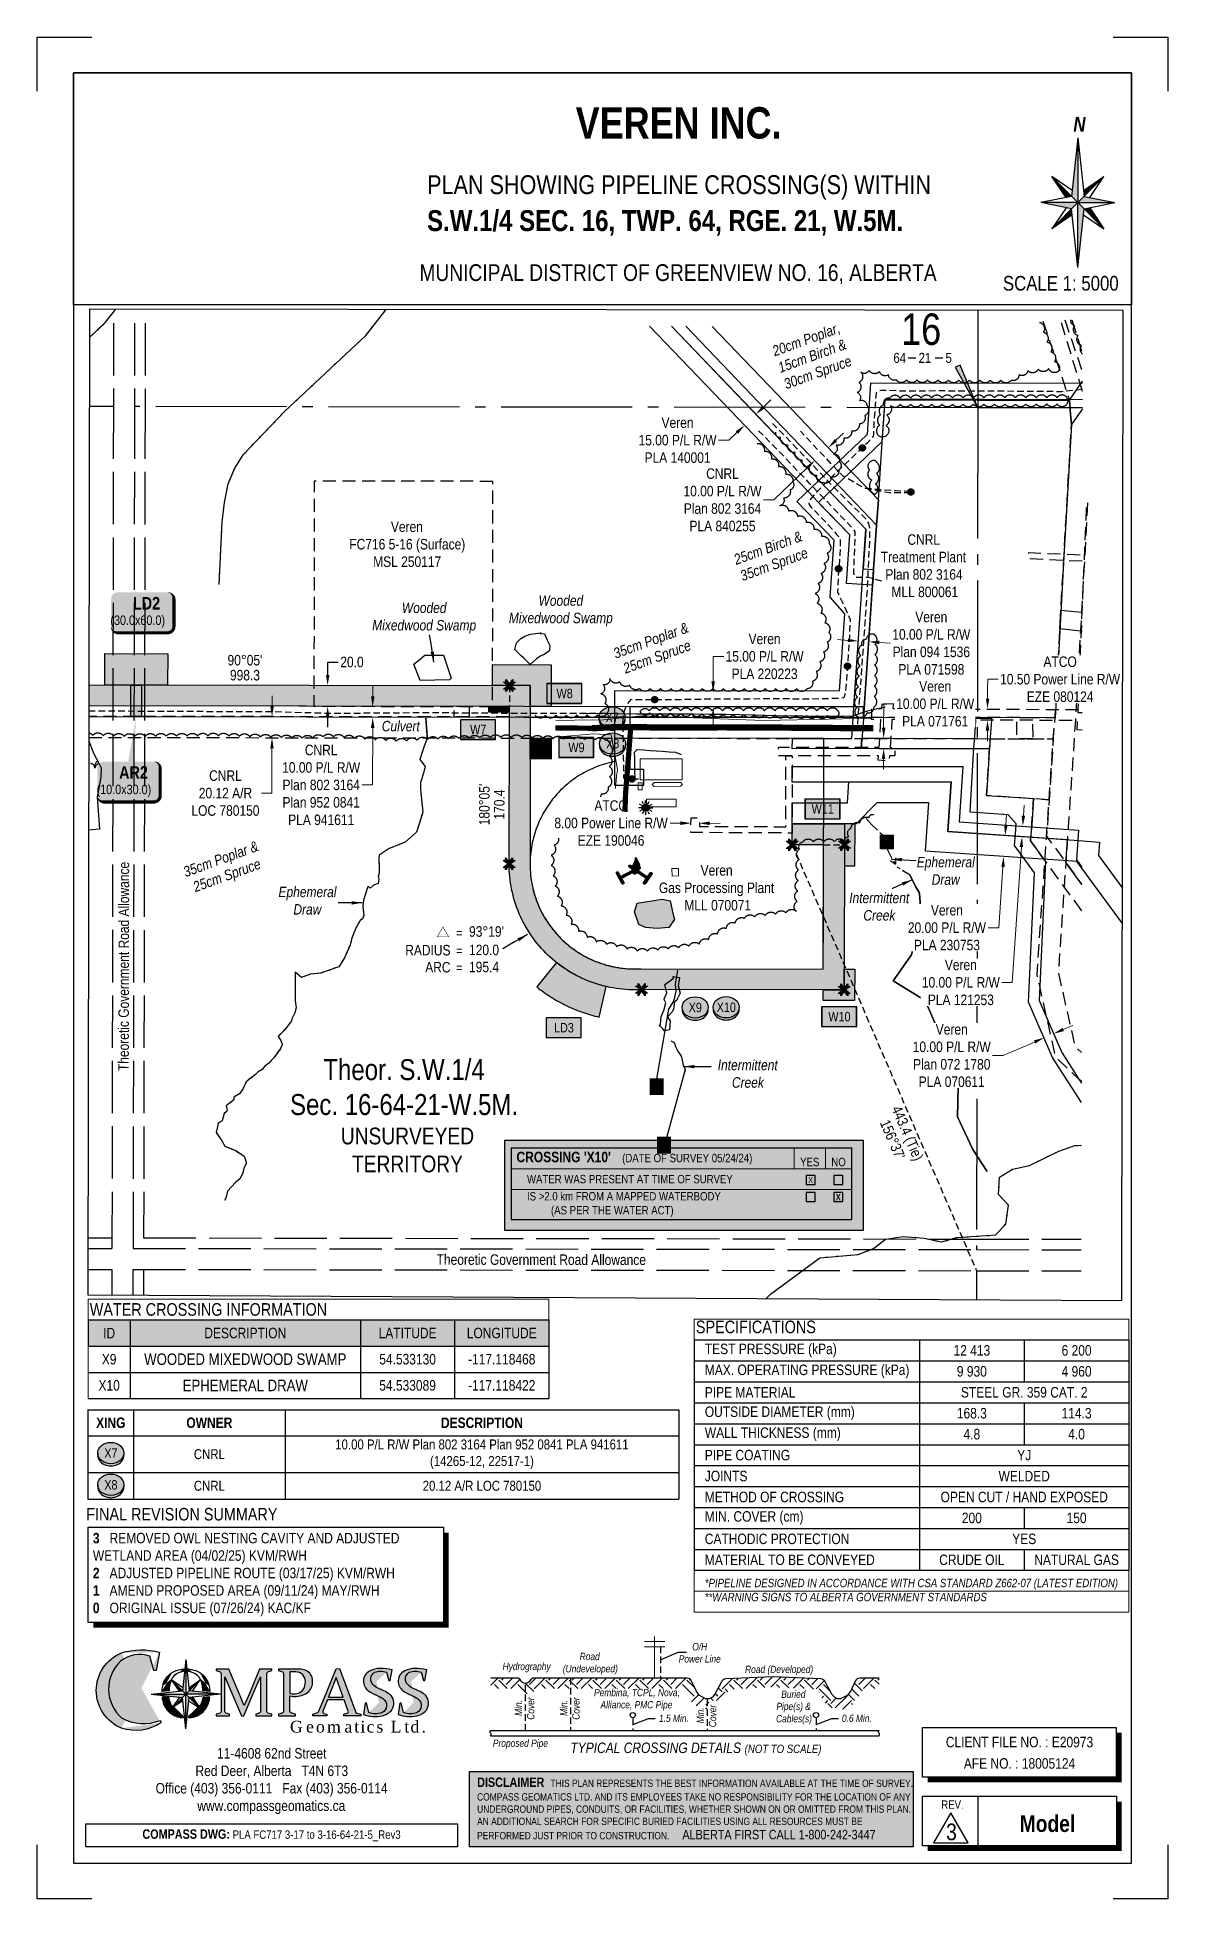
# Paper-space layout 'XING 2' of a CAD drawing. Extents: x -2321 to -1242, y 0 to 1778.
# The model-space entities are those that its viewports show. They can reach past a viewport. Long polylines and large blocks are cut down to what shows.
import ezdxf
from ezdxf.enums import TextEntityAlignment as Align

# ---------------------------------------------------------------- set-up
doc = ezdxf.new("R2010")
doc.units = 0
doc.header["$LTSCALE"] = 5
doc.header["$PDSIZE"] = 0.5
for name, pattern in [('0', [1, 1, 0]), ('foc-ACCESSROAD', [3.75, 2.5, -1.25]), ('foc-FLOWLINE', [3.75, 2.5, -1.25]), ('foc-QUARTERLINE', [33, 25, -3, 2, -3]), ('foc-TIELINE', [1.875, 1.25, -0.625]), ('foc-TOPO', [1, 0.2, -0.8]), ('foc-TOPO-ephemeral', [6.25, 3.125, -0.625, 0.625, -0.625, 0.625, -0.625]), ('foc-TRAV', [1.875, 1.25, -0.625]), ('foc-UNSURVEYED', [12.5, 10, -2.5]), ('foc-WHEELTRACKS', [2, 0.4, -1.6]), ('UG_PIPE', [1.875, 1.25, -0.625])]:
    doc.linetypes.add(name, pattern=pattern)
doc.layers.get('Defpoints').update_dxf_attribs({"color": 9})
for name, color, linetype in [('10', 1, 'Continuous'), ('9', 3, 'Continuous'), ('AS-FENCE', 48, 'foc-FENCE'), ('AS-PIPE-UG', 44, 'UG_PIPE'), ('AS-ROADS', 254, 'Continuous'), ('AS-SYMBOL', 7, 'Continuous'), ('AS-UNDERLAY-H', 141, 'Continuous'), ('C-AR', 13, 'foc-ACCESSROAD'), ('C-RW', 13, 'Continuous'), ('C-SYMBOL', 7, 'Continuous'), ('C-WS', 13, 'foc-ACCESSROAD'), ('CG-BORDER', 2, 'Continuous'), ('CG-LOGO', 7, 'Continuous'), ('CG-NORTH', 7, 'Continuous'), ('CG-NOTES', 7, 'Continuous'), ('F-AR', 190, 'foc-ACCESSROAD'), ('F-EZE', 190, 'foc-FLOWLINE'), ('F-RW', 190, 'Continuous'), ('F-WS', 190, 'foc-ACCESSROAD'), ('L-BD', 7, 'Continuous'), ('L-BD1', 253, 'Continuous'), ('L-MON', 1, 'Continuous'), ('L-QSEC', 8, 'foc-QUARTERLINE'), ('L-ROAD-T', 7, 'Continuous'), ('L-SECLBL', 7, 'Continuous'), ('L-TIE', 7, 'foc-TIELINE'), ('L-UNS-T', 3, 'Continuous'), ('L-USEC', 7, 'foc-UNSURVEYED'), ('P-CROSSINGS', 250, 'Continuous'), ('P-ELEVATION', 7, 'Continuous'), ('P-PROPOSED', 10, 'Continuous'), ('P-PROPOSED-H', 21, 'Continuous'), ('P-TEMP-BLOCKS', 250, 'Continuous'), ('P-TEMP-H', 41, 'Continuous'), ('P-TEMP_ACCESS ROAD', 46, 'Continuous'), ('P-TEMP_LOG DECK', 46, 'Continuous'), ('P-TEMP_WORKSPACE', 46, 'Continuous'), ('P-TRAV', 4, 'foc-TRAV'), ('P-TXT', 4, 'Continuous'), ('S-1', 1, 'Continuous'), ('S-2', 2, 'Continuous'), ('T-BUSH', 110, '0'), ('T-BUSH-T', 110, 'Continuous'), ('T-DRAW', 143, 'foc-TOPO-ephemeral'), ('T-GENERAL', 48, 'foc-TOPO'), ('T-TIE', 201, 'foc-TIELINE'), ('T-WATER', 160, 'Continuous'), ('T-WATER-H', 133, 'Continuous'), ('T-WATER-P3', 160, 'foc-WHEELTRACKS'), ('T-WATER-T', 170, 'Continuous'), ('WETLAND', 143, 'Continuous'), ('WETLAND-T', 146, 'Continuous')]:
    doc.layers.add(name, color=color, linetype=linetype)
for name, color, linetype, lineweight in [('AS-GENERAL', 48, 'Continuous', 18), ('C-RW-T', 13, 'Continuous', 9), ('C-WS-T', 13, 'Continuous', 9), ('F-EZE-T', 190, 'Continuous', 9), ('F-RW-T', 190, 'Continuous', 9), ('F-WS-T', 190, 'Continuous', 9), ('T-TEXT', 48, 'Continuous', 18)]:
    doc.layers.add(name, color=color, linetype=linetype, lineweight=lineweight)
doc.layers.add('AS-PIPE-AG', color=7, linetype='Continuous', true_color=0x7d00fa)
doc.styles.add('0', font='ARIALN.TTF')
doc.styles.add('100L', font='ARIALN.TTF', dxfattribs={"height": 11})
doc.styles.add('175L', font='ARIALN.TTF', dxfattribs={"height": 20})
doc.styles.add('80', font='ARIALN.TTF', dxfattribs={"height": 10})
doc.styles.add('80CG', font='ARIALN.TTF', dxfattribs={"height": 10})
doc.styles.add('80L', font='ARIALN.TTF', dxfattribs={"height": 10})
doc.styles.add('BOLD', font='ARIALNB.TTF')
doc.styles.add('Crossing', font='ARIALN.TTF', dxfattribs={"height": 10})
doc.styles.add('foc-LtypeFont', font='ARIALN.TTF', dxfattribs={"height": 7.35})
doc.styles.add('SIMPLEX', font='ARIALN.TTF')
doc.styles.get("Standard").update_dxf_attribs({"font": 'ARIALN.TTF'})
doc.linetypes.add('foc-FENCE', pattern='A,10,-1,["X",foc-LtypeFont,S=0.2,R=0,X=-0.625,Y=-0.75],-1.24', length=12.24)
doc.linetypes.add('foc-TOPO-flowdirection-NOLINE', pattern='A,0,[">",foc-LtypeFont,S=0.3,R=0,X=0,Y=-0.945],-20,[">",foc-LtypeFont,S=0.3,R=0,X=0,Y=-0.945],0', length=20)
doc.dimstyles.new('Compass 5 000', dxfattribs={"dimscale": 5, "dimtxt": 9, "dimasz": 2, "dimexe": 0.2, "dimexo": 0.0625, "dimgap": 0.5, "dimtad": 0, "dimtih": 1, "dimtoh": 1, "dimzin": 0, "dimdsep": 46, "dimtxsty": '80CG', "dimcen": 0.1, "dimse1": 1, "dimse2": 1, "dimclrd": 256, "dimclrt": 256, "dimaunit": 1, "dimadec": 4, "dimazin": 0, "dimtfac": 0.06, "dimtofl": 0, "dimtmove": 0, "dimatfit": 1, "dimfxl": 0.2, "dimtolj": 1, "dimtzin": 0, "dimlwd": -1, "dimarcsym": 0})

psp = doc.layouts.new('XING 2')

# ---------------------------------------------------------------- texts
at = {"style": '80L'}
for s, width, gutter_width, insert, char_height, attachment_point in [('\\pi269.16452;{\\fArial Narrow|b1|i0|c0|p34;\\H3.3333x;\\C14;VEREN INC.}\\P\\pi366.2952;\\P\\pi127.36546;{\\H2x;PLAN SHOWING PIPELINE CROSSING(S) WITHIN\\P\\pi365.97665;\\H0.11111x; \\P\\pi140.20149;\\fArial Narrow|b1|i0|c0|p34;\\H9.9999x;S.W.1/4 SEC. 16, TWP. 64, RGE. 21, W.5M.}\\P\\pi366.2952;\\P\\pi365.97665;{\\H0.22222x; \\P\\pi119.99172;\\H8.0001x;MUNICIPAL DISTRICT OF GREENVIEW NO. 16, ALBERTA}', 732.59, 45, (-2076.3, 1711.2), 9, 1), ('SCALE 1: 5000', 109.905, 50, (-1288.6, 1550), 14, 3)]:
    psp.add_mtext_dynamic_manual_height_columns(s, width=width, gutter_width=gutter_width, heights=[0], dxfattribs=dict(at, insert=insert, char_height=char_height, attachment_point=attachment_point))
at = {"layer": 'CG-NOTES', "insert": (-2268.1, 269.8), "char_height": 10, "attachment_point": 7, "style": '80'}
psp.add_mtext_dynamic_manual_height_columns('{\\fArial Narrow|b1|i0|c0|p34;\\C14;3   }REMOVED OWL NESTING CAVITY AND ADJUSTED WETLAND AREA (04/02/25) KVM/RWH {\\fArial Narrow|b1|i0|c0|p34;\\C14;\\P2   }ADJUSTED PIPELINE ROUTE (03/17/25) KVM/RWH {\\fArial Narrow|b1|i0|c0|p34;\\C14;\\P1   }AMEND PROPOSED AREA (09/11/24) MAY/RWH{\\fArial Narrow|b1|i0|c0|p34;\\C14; \\P0}   ORIGINAL ISSUE (07/26/24) KAC/KF ', width=331.161, gutter_width=45, heights=[0], dxfattribs=at)
at = {"layer": 'CG-NOTES', "attachment_point": 1, "style": '80'}
for s, insert, char_height, width in [('\\pi77.33221;11-4608 62nd Street\\P\\pi56.72512;Red Deer, Alberta   T4N 6T3\\P\\pi18.6726;Office (403) 356-0111   Fax (403) 356-0114\\P\\pi58.50547;www.compassgeomatics.ca', (-2226.9, 143.9), 10, 257.83), ('\\pi52.37268;{\\fArial Narrow|b1|i0|c0|p34;\\H1.125x;\\C14;COMPASS DWG:} PLA FC717 3-17 to 3-16-64-21-5_Rev3', (-2273.2, 66.3), 8, 350.451)]:
    psp.add_mtext(s, dxfattribs=dict(at, insert=insert, char_height=char_height, width=width))
at = {"layer": 'L-BD1', "style": '80L'}
for s, p in [("90%%d05'", (-2122.9, 1183)), ('998.3', (-2122.9, 1168.7))]:
    psp.add_text(s, height=9.99, rotation=359.9192, dxfattribs=at).set_placement(p, align=Align.MIDDLE)

msp = doc.modelspace()

# ---------------------------------------------------------------- texts
at = {"layer": 'C-WS-T', "attachment_point": 1, "style": '80L'}
for s, width, insert, char_height in [('\\pi40.22002;Veren\\P\\pi0.53062;FC716 5-16 (Surface)\\P\\pi23.29842;MSL 250117', 110.13125, (492025.459, 6043284.228), 9.99479), ('\\pi40.22693;Veren\\P\\pi0.367;Gas Processing Plant\\P\\pi24.72679;MLL 070071', 110.14513, (492321.215, 6042956.059), 9.99481)]:
    msp.add_mtext_dynamic_manual_height_columns(s, width=width, gutter_width=49.974, heights=[0], dxfattribs=dict(at, insert=insert, char_height=char_height))
at = {"layer": 'F-WS-T', "insert": (492524.702, 6043272.012), "char_height": 9.99481, "attachment_point": 1, "style": '80L'}
msp.add_mtext_dynamic_manual_height_columns('\\pi34.20074;CNRL\\P\\pi8.73647;Treatment Plant\\P\\pi13.08619;Plan 802 3164\\P\\pi18.94604;MLL 800061', width=98.58362, gutter_width=49.974, heights=[0], dxfattribs=at)
at = {"layer": 'L-BD', "style": '80L'}
for s, height, p in [("156°37'", 9.9948, (492544.803, 6042693.921)), ('443.4 (Tie)', 9.99479, (492557.875, 6042699.575))]:
    msp.add_text(s, height=height, rotation=293.3904, dxfattribs=at).set_placement(p, align=Align.MIDDLE)
at = {"layer": 'L-BD1', "style": '80L'}
for s, p in [("180%%d05'", (492154.898, 6043013.924)), ('170.4', (492169.141, 6043013.904))]:
    msp.add_text(s, height=9.9948, rotation=89.9192, dxfattribs=at).set_placement(p, align=Align.MIDDLE)
at = {"layer": 'L-ROAD-T', "style": '80L'}
for height, rotation, p in [(9.99481, 89.901791, (491810.552, 6042859.284)), (10, 359.919534, (492209.288, 6042579.237))]:
    msp.add_text('Theoretic Government Road Allowance', height=height, rotation=rotation, dxfattribs=at).set_placement(p, align=Align.MIDDLE_CENTER)
at = {"layer": 'T-BUSH-T', "char_height": 9.99481, "attachment_point": 1, "rotation": 20, "style": '80L'}
for s, insert in [('\\pi4.31788;{\\fArial Narrow|b0|i1|c0|p34;20cm Poplar,\\P\\pi4.02472;15cm Birch & \\P\\pi3.85768;30cm Spruce}', (492424.719, 6043449.826)), ('\\pi3.51339;{\\fArial Narrow|b0|i1|c0|p34;25cm Birch & \\P\\pi3.85768;35cm Spruce}', (492388.753, 6043250.936)), ('\\pi-0.01479;{\\fArial Narrow|b0|i1|c0|p34;35cm Poplar & \\P\\pi3.88155;25cm Spruce}', (492276.954, 6043162.551)), ('\\pi-0.01479;{\\fArial Narrow|b0|i1|c0|p34;35cm Poplar & \\P\\pi3.88155;25cm Spruce}', (491866.284, 6042953.846))]:
    msp.add_mtext_dynamic_manual_height_columns(s, width=74.26335, gutter_width=49.974, heights=[0], dxfattribs=dict(at, insert=insert))
at = {"layer": 'T-TEXT', "insert": (492056.989, 6043093.826), "char_height": 10, "attachment_point": 1, "style": '80L'}
msp.add_mtext_dynamic_manual_height_columns('{\\fArial Narrow|b0|i1|c0|p34;Culvert}', width=36.82578, gutter_width=50, heights=[0], dxfattribs=at)
at = {"layer": 'T-WATER-T', "char_height": 10, "attachment_point": 1, "style": '80L'}
for s, width, insert in [('\\pi0.32626;{\\fArial Narrow|b0|i1|c0|p34;Ephemeral \\P\\pi14.59297;Draw}', 55.97995, (491957.998, 6042935.451)), ('\\pi0.32626;{\\fArial Narrow|b0|i1|c0|p34;Intermittent\\P\\pi13.86651;Creek}', 57.8558, (492377.423, 6042770.128))]:
    msp.add_mtext_dynamic_manual_height_columns(s, width=width, gutter_width=50, heights=[0], dxfattribs=dict(at, insert=insert))
at = {"layer": 'WETLAND-T', "char_height": 9.99479, "width": 99.12062, "attachment_point": 1, "style": '80L'}
for insert in [(492177.976, 6043213.799), (492047.474, 6043206.854)]:
    msp.add_mtext('\\pi28.6742;{\\fArial Narrow|b0|i1|c0|p34;Wooded \\P\\pi0.32609;Mixedwood Swamp}', dxfattribs=dict(at, insert=insert))

# ---------------------------------------------------------------- blocks, each defined once
blk = doc.blocks.new('cg-north')
at = {"linetype": 'Continuous'}
for points in [[(-0.3, 62), (-6.2, 6), (-0.3, 0.1)], [(-25.2, 25), (-11.6, 4.9), (-6.2, 6)], [(24.6, 25), (5, 11.8), (5.6, 6)], [(-0.3, 0.1), (-35.5, 0.1), (-6.2, -5.8)], [(5.6, 6), (-0.3, 0.1), (34.9, 0.1)], [(5.6, -5.8), (-0.3, 0.1), (-0.3, -61.7)], [(-5.6, -11.5), (-6.2, -5.8), (-25.2, -24.8)], [(11, -4.7), (5.6, -5.8), (24.6, -24.8)]]:
    blk.add_hatch(color=14, dxfattribs=at).paths.add_polyline_path(points)
at = {"color": 14, "linetype": 'Continuous'}
for p, q in [((-0.3, 62), (-6.2, 6)), ((-0.3, 62), (-0.3, 0.1)), ((-0.3, 62), (5.6, 6)), ((-0.3, 0.1), (-25.2, 25)), ((-11.6, 4.9), (-25.2, 25)), ((-5.6, 11.8), (-25.2, 25)), ((-0.3, 0.1), (24.6, 25)), ((5, 11.8), (24.6, 25)), ((11, 4.9), (24.6, 25)), ((-6.2, 6), (-35.5, 0.1)), ((-0.3, 0.1), (-35.5, 0.1)), ((-6.2, -5.8), (-35.5, 0.1)), ((-0.3, 0.1), (-25.2, -24.8)), ((-0.3, 0.1), (24.6, -24.8)), ((-0.3, -61.7), (-0.3, 0.1)), ((-0.3, 0.1), (34.9, 0.1)), ((5.6, 6), (34.9, 0.1)), ((5.6, -5.8), (34.9, 0.1)), ((-11.6, -4.7), (-25.2, -24.8)), ((-5.6, -11.5), (-25.2, -24.8)), ((-0.3, -61.7), (-6.2, -5.8)), ((-0.3, -61.7), (5.6, -5.8)), ((5, -11.5), (24.6, -24.8)), ((10.9, -4.5), (11, -4.7)), ((11, -4.7), (24.6, -24.8))]:
    blk.add_line(p, q, dxfattribs=at)
at = {"color": 14, "linetype": 'Continuous', "insert": (-10.2, 82), "char_height": 14, "width": 22.782, "attachment_point": 1, "style": '80CG'}
blk.add_mtext('\\pi5.63716;{\\fArial Narrow|b1|i1|c0|p34;N}', dxfattribs=at)
blk = doc.blocks.new('*U6')
at = {"layer": 'Defpoints'}
for p, q in [((0, 1778), (52.2, 1778)), ((0, 1726.5), (0, 1778)), ((1027.2, 1778), (1079.5, 1778)), ((1079.5, 1778), (1079.5, 1726.5)), ((0, 0), (0, 51.5)), ((1079.5, 51.5), (1079.5, 0)), ((52.2, 0), (0, 0)), ((1079.5, 0), (1027.2, 0))]:
    blk.add_line(p, q, dxfattribs=at)
at = {"layer": 'S-1'}
for p, q in [((0, 1778), (0, 1778)), ((1079.5, 1778), (1079.5, 1778)), ((0, 0), (0, 0)), ((1079.5, 0), (1079.5, 0))]:
    blk.add_line(p, q, dxfattribs=at)
at = {"layer": 'S-2'}
blk.add_lwpolyline([(34.7, 34), (1044.7, 34), (1044.7, 1744), (34.7, 1744)], close=True, dxfattribs=at)
at = {"style": '80', "flags": 1}
blk.add_attdef('PAGENUMBER', (52.2, 51.5), '', height=10, rotation=90, dxfattribs=at)
blk = doc.blocks.new('c_logo')
h = blk.add_hatch(color=256)
edge = h.paths.add_edge_path()
edge.add_arc((-141.8, -18.9), 63, 74.1661, 107.5113, ccw=False)
edge.add_line((-124.6, 41.7), (-127.8, 24.4))
edge.add_line((-127.8, 24.4), (-129.9, 24.3))
edge.add_line((-129.9, 24.3), (-133.7, 38))
edge.add_arc((-143.5, 10.5), 29.1, 70.3832, 129.1598)
edge.add_arc((-136.2, 6.6), 36.9, 134.0613, 228.3206)
edge.add_arc((-139.8, 16.8), 43.2, 241.0325, 291.7344)
edge.add_line((-123.8, -23.3), (-123.3, -25.7))
edge.add_arc((-147.3, 10.4), 43.4, 251.5179, 303.5841, ccw=False)
edge.add_arc((-146.1, 5.2), 38.8, 112.1026, 247.4698, ccw=False)
h = blk.add_hatch(color=256)
edge = h.paths.add_edge_path()
edge.add_arc((-89, 1.8), 33.4, 166.6682, 175.6601, ccw=False)
edge.add_arc((-102.3, 5.6), 19.6, 121.6531, 168.6953, ccw=False)
edge.add_arc((-99.6, 0.9), 25, 95.0736, 121.1383, ccw=False)
edge.add_line((-101.8, 25.8), (-102.1, 23.3))
edge.add_arc((-99.9, 6.4), 17.1, 97.444, 127.0912)
edge.add_arc((-98.7, 8.4), 16.4, 134.7148, 171.0442)
edge.add_arc((-73.8, 3.2), 41.8, 169.3159, 177.5034)
edge.add_line((-115.5, 5), (-122.3, 4.3))
at = {"linetype": 'Continuous'}
for points in [[(-99.4, 34.7), (-102.5, 4.9), (-99.4, 1.7)], [(-99.4, 1.7), (-132.4, 1.7), (-102.5, -1.4)], [(-112.7, 15), (-105.6, 4.5), (-102.5, 4.9)], [(-96.3, 4.9), (-99.4, 1.7), (-66.4, 1.7)], [(-96.3, -1.4), (-99.4, 1.7), (-99.4, -31.3)], [(-86.1, 15), (-96.6, 7.9), (-96.3, 4.9)], [(-102.2, -4.5), (-102.5, -1.4), (-112.7, -11.6)], [(-93.2, -1.1), (-96.3, -1.4), (-86.1, -11.6)]]:
    blk.add_hatch(color=14, dxfattribs=at).paths.add_polyline_path(points)
h = blk.add_hatch(color=256)
edge = h.paths.add_edge_path()
edge.add_arc((-99.1, 0.9), 25, 58.8617, 85.0803, ccw=False)
edge.add_arc((-96.4, 5.6), 19.6, 11.3047, 58.3469, ccw=False)
edge.add_arc((-109.7, 1.8), 33.4, 4.3278, 13.3318, ccw=False)
edge.add_line((-76.4, 4.3), (-83.2, 5))
edge.add_arc((-124.9, 3.2), 41.8, 2.487, 10.6841)
edge.add_arc((-100.1, 8.4), 16.4, 8.9558, 45.2852)
edge.add_arc((-98.8, 6.4), 17.1, 52.9088, 82.7833)
edge.add_line((-96.7, 23.3), (-97, 25.8))
h = blk.add_hatch(color=256)
edge = h.paths.add_edge_path()
edge.add_line((-48.6, 2.5), (-58.3, 25.6))
edge.add_line((-58.3, 25.6), (-70.6, 25.6))
edge.add_line((-70.6, 25.6), (-70.6, 24.2))
edge.add_line((-70.6, 24.2), (-66.8, 23))
edge.add_arc((-67.2, 21.6), 1.5, 0, 72.6157, ccw=False)
edge.add_line((-65.7, 21.6), (-65.7, 2.5))
edge.add_line((-65.7, 2.5), (-65.7, -14.9))
edge.add_arc((-67.2, -14.9), 1.5, -73.424, 0, ccw=False)
edge.add_line((-66.8, -16.3), (-70.5, -17.4))
edge.add_line((-70.5, -17.4), (-70.5, -18.9))
edge.add_line((-70.5, -18.9), (-57.6, -18.9))
edge.add_line((-57.6, -18.9), (-57.6, -17.5))
edge.add_line((-57.6, -17.5), (-61.1, -16.4))
edge.add_arc((-60.6, -15), 1.5, 180, 252.4646, ccw=False)
edge.add_line((-62.1, -15), (-62.1, 2.5))
edge.add_line((-62.1, 2.5), (-62.1, 18.4))
edge.add_line((-62.1, 18.4), (-46.4, -18.9))
edge.add_line((-46.4, -18.9), (-44.1, -18.9))
edge.add_line((-44.1, -18.9), (-35, 2.5))
edge.add_line((-35, 2.5), (-28.3, 18.3))
edge.add_line((-28.3, 18.3), (-28.3, 2.5))
edge.add_line((-28.3, 2.5), (-28.3, -15))
edge.add_arc((-29.8, -15), 1.5, -73.424, 0, ccw=False)
edge.add_line((-29.4, -16.4), (-32.7, -17.4))
edge.add_line((-32.7, -17.4), (-32.7, -18.9))
edge.add_line((-32.7, -18.9), (-17.3, -18.9))
edge.add_line((-17.3, -18.9), (-17.3, -17.5))
edge.add_line((-17.3, -17.5), (-21, -16.3))
edge.add_arc((-20.5, -14.9), 1.5, 180, 252.4646, ccw=False)
edge.add_line((-22, -14.9), (-22, 2.5))
edge.add_line((-22, 2.5), (-22, 21.7))
edge.add_arc((-20.5, 21.7), 1.5, 107.3843, 180, ccw=False)
edge.add_line((-21, 23.1), (-17.4, 24.2))
edge.add_line((-17.4, 24.2), (-17.4, 25.6))
edge.add_line((-17.4, 25.6), (-29.1, 25.6))
edge.add_line((-29.1, 25.6), (-38.8, 2.5))
edge.add_line((-38.8, 2.5), (-43.7, -9.1))
edge.add_line((-43.7, -9.1), (-48.6, 2.5))
h = blk.add_hatch(color=256)
h.paths.add_polyline_path([(7.6, 25.6), (-11.1, 25.6), (-11.1, 24.2), (-7.3, 23, -0.326805), (-6.3, 21.6), (-6.3, -14.9, -0.331803), (-7.4, -16.3), (-11.1, -17.4), (-11.1, -18.9), (5.3, -18.9), (5.3, -17.5), (1, -16.2, -0.327162), (0, -14.7), (0, 0, 0.135693), (12.6, 1, 0.518306), (18.8, 21.8, 0.201798)])
h.paths.add_polyline_path([(0, 22.9, -0.05909), (7.3, 22.8, -0.236459), (13.3, 18.7, -0.297964), (11.9, 5.1, -0.269959), (0.5, 2.5, -0.011455), (0, 2.6)], flags=16)
h = blk.add_hatch(color=256)
h.paths.add_polyline_path([(47.4, 26.1), (44.1, 25.8), (34.4, 2.5), (27.1, -15, -0.225541), (25.7, -16.2), (21.8, -17.4), (21.8, -18.9), (34.7, -18.9), (35.3, -18.9), (35.3, -17.5), (32.4, -16.6, -0.43446), (31.4, -14.6), (35.8, -3.6), (51.8, -3.6), (55.7, -14.5, -0.430441), (54.7, -16.5), (51.5, -17.4), (51.5, -18.9), (67.8, -18.9), (67.8, -17.5), (63.9, -16.3, -0.232291), (62.4, -14.9), (56.1, 2.5)])
h.paths.add_polyline_path([(44.1, 17.7), (49.6, 2.5), (50.9, -1.1), (36.8, -1.1), (38.2, 2.5)], flags=16)
h = blk.add_hatch(color=256)
edge = h.paths.add_edge_path()
edge.add_arc((103.3, 50.8), 54.1, 243.1997, 248.1345)
edge.add_arc((69.9, -30.2), 33.5, 55.7647, 66.7239, ccw=False)
edge.add_arc((84.5, -9), 7.7, -65.6478, 57.1428, ccw=False)
edge.add_arc((81.8, 0.7), 17.7, 248.3428, 289.4425, ccw=False)
edge.add_line((75.3, -15.8), (73.1, -6.7))
edge.add_line((73.1, -6.7), (71.7, -6.9))
edge.add_line((71.7, -6.9), (70.1, -17.8))
edge.add_arc((81.2, 14.2), 33.9, 250.8905, 281.4155)
edge.add_arc((84.6, -3.1), 16.2, 281.7683, 321.9948)
edge.add_arc((87.3, -7), 11.8, 328.8789, 398.35)
edge.add_arc((79.7, -17.6), 24.7, 46.7096, 54.4302)
edge.add_arc((79.7, -17.6), 24.7, 54.4302, 70.3091)
edge.add_arc((139.4, 119.6), 125, 243.6166, 245.7228, ccw=False)
edge.add_arc((89.5, 20.6), 14.2, 223.2297, 246.3738, ccw=False)
edge.add_arc((84.7, 16.1), 7.62, 121.2723, 223.353, ccw=False)
edge.add_arc((86.6, 7.5), 16.2, 69.6826, 111.1397, ccw=False)
edge.add_line((92.2, 22.7), (94.3, 14.7))
edge.add_line((94.3, 14.7), (95.6, 14.9))
edge.add_line((95.6, 14.9), (97.6, 24.9))
edge.add_arc((87.2, -14.4), 40.7, 75.2956, 91.6843)
edge.add_arc((86, 5.6), 20.7, 89.7518, 117.221)
edge.add_arc((80.5, 14.4), 10.4, 112.8657, 186.9967)
edge.add_arc((81.9, 14.2), 11.8, 185.0082, 240.0685)
edge.add_arc((103.3, 50.8), 54.1, 239.829, 243.1997)
h = blk.add_hatch(color=256)
edge = h.paths.add_edge_path()
edge.add_arc((136.5, 50.8), 54.1, 243.1997, 248.1345)
edge.add_arc((103.1, -30.2), 33.5, 55.7647, 66.7239, ccw=False)
edge.add_arc((117.7, -9), 7.7, -65.6478, 57.1428, ccw=False)
edge.add_arc((115, 0.7), 17.7, 248.3428, 289.4425, ccw=False)
edge.add_line((108.5, -15.8), (106.3, -6.7))
edge.add_line((106.3, -6.7), (104.8, -6.9))
edge.add_line((104.8, -6.9), (103.3, -17.8))
edge.add_arc((114.4, 14.2), 33.9, 250.8905, 281.4155)
edge.add_arc((117.8, -3.1), 16.2, 281.7683, 321.9948)
edge.add_arc((120.5, -7), 11.8, 328.8789, 398.35)
edge.add_arc((112.8, -17.6), 24.7, 46.7096, 54.4302)
edge.add_arc((112.8, -17.6), 24.7, 54.4302, 70.3091)
edge.add_arc((172.5, 119.6), 125, 243.6166, 245.7228, ccw=False)
edge.add_arc((122.7, 20.6), 14.2, 223.2297, 246.3738, ccw=False)
edge.add_arc((117.9, 16.1), 7.62, 121.2723, 223.353, ccw=False)
edge.add_arc((119.8, 7.5), 16.2, 69.6826, 111.1397, ccw=False)
edge.add_line((125.4, 22.7), (127.5, 14.7))
edge.add_line((127.5, 14.7), (128.8, 14.9))
edge.add_line((128.8, 14.9), (130.8, 24.9))
edge.add_arc((120.4, -14.4), 40.7, 75.2956, 91.6843)
edge.add_arc((119.2, 5.6), 20.7, 89.7518, 117.221)
edge.add_arc((113.7, 14.4), 10.4, 112.8657, 186.9967)
edge.add_arc((115.1, 14.2), 11.8, 185.0082, 240.0685)
edge.add_arc((136.5, 50.8), 54.1, 239.829, 243.1997)
h = blk.add_hatch(color=256)
edge = h.paths.add_edge_path()
edge.add_arc((-89, 3), 33.4, 186.7164, 193.3318)
edge.add_arc((-102.3, -0.8), 19.6, 191.3047, 238.3469)
edge.add_arc((-99.6, 3.9), 25, 238.8617, 264.5936)
edge.add_line((-102, -21), (-102.2, -18.5))
edge.add_arc((-99.9, -1.6), 17.1, 232.9088, 262.0641, ccw=False)
edge.add_arc((-98.7, -3.6), 16.4, 188.9558, 225.2852, ccw=False)
edge.add_arc((-73.8, 1.6), 41.8, 184.3813, 190.6841, ccw=False)
edge.add_line((-115.5, -1.6), (-122.2, -0.9))
h = blk.add_hatch(color=256)
edge = h.paths.add_edge_path()
edge.add_arc((-124.9, 1.6), 41.8, 349.3159, 355.6284, ccw=False)
edge.add_arc((-100.1, -3.6), 16.4, 314.7148, 351.0442, ccw=False)
edge.add_arc((-98.8, -1.6), 17.1, 277.7082, 307.0912, ccw=False)
edge.add_line((-96.5, -18.5), (-96.8, -21))
edge.add_arc((-99.1, 3.9), 25, 275.2524, 301.1383)
edge.add_arc((-96.4, -0.8), 19.6, 301.6531, 348.6953)
edge.add_arc((-109.7, 3), 33.4, 346.6682, 353.2958)
edge.add_line((-76.6, -0.9), (-83.3, -1.6))
at = {"color": 14, "linetype": 'Continuous'}
for p, q in [((-99.4, 34.7), (-102.5, 4.9)), ((-99.4, 34.7), (-99.4, 1.7)), ((-99.4, 34.7), (-96.3, 4.9)), ((-132.4, 1.7), (-102.5, 4.9)), ((-132.4, 1.7), (-102.5, -1.4)), ((-132.4, 1.7), (-99.4, 1.7)), ((-99.4, 1.7), (-112.7, 15)), ((-105.6, 4.5), (-112.7, 15)), ((-102.2, 7.9), (-112.7, 15)), ((-99.4, 1.7), (-112.7, -11.6)), ((-99.4, 1.7), (-86.1, 15)), ((-66.4, 1.7), (-99.4, 1.7)), ((-99.4, 1.7), (-86.1, -11.6)), ((-99.4, -31.3), (-99.4, 1.7)), ((-96.6, 7.9), (-86.1, 15)), ((-66.4, 1.7), (-96.3, 4.9)), ((-66.4, 1.7), (-96.3, -1.4)), ((-93.2, 4.5), (-86.1, 15)), ((-105.6, -1.1), (-112.7, -11.6)), ((-102.2, -4.5), (-112.7, -11.6)), ((-99.4, -31.3), (-102.5, -1.4)), ((-99.4, -31.3), (-96.3, -1.4)), ((-96.6, -4.5), (-86.1, -11.6)), ((-93.2, -1.1), (-86.1, -11.6))]:
    blk.add_line(p, q, dxfattribs=at)
at = {"flags": 128}
for points in [[(-160.8, 41.1, -0.146532), (-124.6, 41.7), (-127.8, 24.4), (-129.9, 24.3), (-133.7, 38, 0.262236), (-161.9, 33.1, 0.436158), (-160.8, -21, 0.22491), (-123.8, -23.3), (-123.3, -25.7, -0.231173), (-161, -30.7, -0.670499)], [(-122.3, 4.3, -0.039254), (-121.5, 9.5, -0.208192), (-112.6, 22.3, -0.114221), (-101.8, 25.8), (-102.1, 23.3, 0.130087), (-110.2, 20, 0.159858), (-114.8, 10.9, 0.03574), (-115.5, 5)], [(-97, 25.8, -0.114902), (-86.2, 22.3, -0.208192), (-77.2, 9.5, -0.039307), (-76.4, 4.3), (-83.2, 5, 0.035782), (-83.9, 10.9, 0.159858), (-88.5, 20, 0.131095), (-96.7, 23.3)], [(-48.6, 2.5), (-58.3, 25.6), (-70.6, 25.6), (-70.6, 24.2), (-66.8, 23, -0.327892), (-65.7, 21.6), (-65.7, 2.5), (-65.7, -14.9, -0.331803), (-66.8, -16.3), (-70.5, -17.4), (-70.5, -18.9), (-57.6, -18.9), (-57.6, -17.5), (-61.1, -16.4, -0.327162), (-62.1, -15), (-62.1, 2.5), (-62.1, 18.4), (-46.4, -18.9), (-44.1, -18.9), (-35, 2.5), (-28.3, 18.3), (-28.3, 2.5), (-28.3, -15, -0.331803), (-29.4, -16.4), (-32.7, -17.4), (-32.7, -18.9), (-17.3, -18.9), (-17.3, -17.5), (-21, -16.3, -0.327162), (-22, -14.9), (-22, 2.5), (-22, 21.7, -0.327892), (-21, 23.1), (-17.4, 24.2), (-17.4, 25.6), (-29.1, 25.6), (-38.8, 2.5), (-43.7, -9.1)], [(78.9, 2.5, 0.021535), (83.1, 0.5, -0.047855), (88.7, -2.5, -0.593701), (87.7, -16, -0.181278), (75.3, -15.8), (73.1, -6.7), (71.7, -6.9), (70.1, -17.8, 0.133984), (87.9, -19, 0.177346), (97.4, -13.1, 0.312763), (96.6, 0.4, 0.0337), (94, 2.5, 0.069396), (88, 5.6, -0.00919), (83.8, 7.6, -0.10133), (79.2, 10.9, -0.477408), (80.8, 22.6, -0.18289), (92.2, 22.7), (94.3, 14.7), (95.6, 14.9), (97.6, 24.9, 0.071631), (86.1, 26.3, 0.120434), (76.5, 24, 0.335231), (70.2, 13.1, 0.244978), (76.1, 4, 0.014709)], [(112.1, 2.5, 0.021535), (116.3, 0.5, -0.047855), (121.9, -2.5, -0.593701), (120.9, -16, -0.181278), (108.5, -15.8), (106.3, -6.7), (104.8, -6.9), (103.3, -17.8, 0.133984), (121.1, -19, 0.177346), (130.6, -13.1, 0.312763), (129.8, 0.4, 0.0337), (127.2, 2.5, 0.069396), (121.2, 5.6, -0.00919), (117, 7.6, -0.10133), (112.4, 10.9, -0.477408), (113.9, 22.6, -0.18289), (125.4, 22.7), (127.5, 14.7), (128.8, 14.9), (130.8, 24.9, 0.071631), (119.2, 26.3, 0.120434), (109.7, 24, 0.335231), (103.4, 13.1, 0.244978), (109.3, 4, 0.014709)], [(-122.2, -0.9, 0.028873), (-121.5, -4.7, 0.208192), (-112.6, -17.5, 0.11275), (-102, -21), (-102.2, -18.5, -0.127905), (-110.2, -15.2, -0.159858), (-114.8, -6.1, -0.027508), (-115.5, -1.6)], [(-83.3, -1.6, -0.02755), (-83.9, -6.1, -0.159858), (-88.5, -15.2, -0.128915), (-96.5, -18.5), (-96.8, -21, 0.113431), (-86.2, -17.5, 0.208192), (-77.2, -4.7, 0.028926), (-76.6, -0.9)]]:
    blk.add_lwpolyline(points, format="xyb", close=True, dxfattribs=at)
for points in [[(-11.1, -18.9), (5.3, -18.9), (5.3, -17.5), (1, -16.2, -0.327162), (0, -14.7), (0, 0, 0.135693), (12.6, 1, 0.518306), (18.8, 21.8, 0.201798), (7.6, 25.6), (-11.1, 25.6), (-11.1, 24.2), (-7.3, 23, -0.326805), (-6.3, 21.6), (-6.3, -14.9, -0.331803), (-7.4, -16.3), (-11.1, -17.4), (-11.1, -18.9), (1.8, -18.9)], [(0.5, 2.5, 0.269959), (11.9, 5.1, 0.297964), (13.3, 18.7, 0.236459), (7.3, 22.8, 0.05909), (0, 22.9), (0, 2.6, 0.011455), (0.5, 2.5, 0.011455)], [(34.7, -18.9), (21.8, -18.9), (21.8, -17.4), (25.7, -16.2, 0.225541), (27.1, -15), (34.4, 2.5), (44.1, 25.8), (47.4, 26.1), (56.1, 2.5), (62.4, -14.9, 0.232291), (63.9, -16.3), (67.8, -17.5), (67.8, -18.9), (51.5, -18.9), (51.5, -17.4), (54.7, -16.5, 0.430441), (55.7, -14.5), (51.8, -3.6), (35.8, -3.6), (31.4, -14.6, 0.43446), (32.4, -16.6), (35.3, -17.5), (35.3, -18.9), (21.8, -18.9)]]:
    blk.add_lwpolyline(points, format="xyb", dxfattribs=at)
blk.add_lwpolyline([(50.9, -1.1), (49.6, 2.5), (44.1, 17.7), (38.2, 2.5), (36.8, -1.1)], close=True, dxfattribs=at)
at = {"insert": (0, -23.7), "char_height": 11.25, "width": 132.416, "attachment_point": 1, "style": '80CG'}
blk.add_mtext('{\\fBook Antiqua|b0|i0|c0|p18;\\T1.25;Geomatics Ltd.}', dxfattribs=at)
blk = doc.blocks.new('*U41')
at = {"layer": 'CG-NOTES'}
h = blk.add_hatch(dxfattribs=at)
h.set_pattern_fill('EARTH', color=256, scale=2.5, angle=45)
h.set_pattern_definition([(45, (-342.701, 88.198), (2e-15, 22.45064), [15.875, -15.875]), (45, (-346.91, 92.408), (2e-15, 22.45064), [15.875, -15.875]), (45, (-351.12, 96.617), (2e-15, 22.45064), [15.875, -15.875]), (135, (-351.12, 99.424), (-22.45064, 2e-15), [15.875, -15.875]), (135, (-346.91, 103.633), (-22.45064, 2e-15), [15.875, -15.875]), (135, (-342.701, 107.843), (-22.45064, 2e-15), [15.875, -15.875])])
edge = h.paths.add_edge_path()
edge.add_line((15.1, 1.3), (15.1, 3.7))
edge.add_line((15.1, 3.7), (22.6, 3.7))
edge.add_line((22.6, 3.7), (22.6, -1.3))
edge.add_line((22.6, -1.3), (25.5, -1.3))
edge.add_line((25.5, -1.3), (25.5, 7.1))
edge.add_line((25.5, 7.1), (34.7, 7.1))
edge.add_line((34.7, 7.1), (34.7, 1.6))
edge.add_line((34.7, 1.6), (35.1, 1.8))
edge.add_line((35.1, 1.8), (39.6, 7.4))
edge.add_line((39.6, 7.4), (45, 17.7))
edge.add_line((45, 17.7), (87, 19.7))
edge.add_line((87, 19.7), (129, 17.7))
edge.add_line((129, 17.7), (134.5, 7.4))
edge.add_line((134.5, 7.4), (139, 1.8))
edge.add_line((139, 1.8), (146, -1.3))
edge.add_line((146, -1.3), (153.7, -1.3))
edge.add_line((153.7, -1.3), (164.1, 3.9))
edge.add_line((164.1, 3.9), (169.5, 11.1))
edge.add_line((169.5, 11.1), (172.9, 18.3))
edge.add_line((172.9, 18.3), (188, 18.3))
edge.add_line((188, 18.3), (188, 28.3))
edge.add_line((188, 28.3), (169.7, 28.3))
edge.add_arc((169.7, 23.3), 5, 90, 154.7868)
edge.add_line((165.2, 25.5), (160.9, 16.3))
edge.add_line((160.9, 16.3), (157.5, 11.8))
edge.add_line((157.5, 11.8), (151.3, 8.7))
edge.add_line((151.3, 8.7), (148.2, 8.7))
edge.add_line((148.2, 8.7), (145.3, 10))
edge.add_line((145.3, 10), (142.9, 12.9))
edge.add_line((142.9, 12.9), (136.5, 24.9))
edge.add_arc((132.1, 22.6), 5, 27.9925, 87.3009)
edge.add_line((132.3, 27.6), (87, 29.7))
edge.add_line((87, 29.7), (41.7, 27.6))
edge.add_arc((42, 22.6), 5, 92.6991, 152.0075)
edge.add_line((37.6, 24.9), (31.2, 12.9))
edge.add_line((31.2, 12.9), (28.8, 10))
edge.add_line((28.8, 10), (25.9, 8.7))
edge.add_line((25.9, 8.7), (22.7, 8.7))
edge.add_line((22.7, 8.7), (16.6, 11.8))
edge.add_line((16.6, 11.8), (13.2, 16.3))
edge.add_line((13.2, 16.3), (8.9, 25.5))
edge.add_arc((4.4, 23.3), 5, 25.2132, 90)
edge.add_line((4.4, 28.3), (-141.6, 28.3))
edge.add_arc((-141.6, 24.3), 4, 90, 153.6122)
edge.add_arc((-149.7, 28.3), 5, 206.3878, 333.6122, ccw=False)
edge.add_arc((-157.8, 24.3), 4, 26.3878, 90)
edge.add_line((-157.8, 28.3), (-182.8, 28.3))
edge.add_line((-182.8, 28.3), (-182.8, 18.3))
edge.add_line((-182.8, 18.3), (-160.9, 18.3))
edge.add_arc((-149.7, 28.3), 15, 221.8103, 318.1897)
edge.add_line((-138.5, 18.3), (1.2, 18.3))
edge.add_line((1.2, 18.3), (4.6, 11.1))
edge.add_line((4.6, 11.1), (10, 3.9))
edge.add_line((10, 3.9), (15.1, 1.3))
at = {"flags": 128}
for points in [[(-183, -26.7, 0.098196), (-182.5, -25.8, 0.115025), (-182.5, -25, 0.189102), (-183, -24.2, -0.189102), (-183.5, -23.3, -0.115025), (-183.4, -22.5, -0.098196), (-183, -21.7)], [(188, -26.7, 0.098196), (188.4, -25.8, 0.115025), (188.5, -25, 0.189102), (188, -24.2, -0.189102), (187.5, -23.3, -0.115025), (187.5, -22.5, -0.098196), (188, -21.7)]]:
    blk.add_lwpolyline(points, format="xyb", dxfattribs=at)
at = {"layer": 'CG-NOTES', "const_width": 1, "flags": 128}
for points in [[(-36.3, 63.3), (-16.3, 63.3)], [(-36.3, 58.3), (-16.3, 58.3)], [(-26.3, 28.3), (-26.3, 68.3)]]:
    blk.add_lwpolyline(points, dxfattribs=at)
at = {"layer": 'CG-NOTES', "flags": 128}
for points in [[(-20.2, 46.1), (-3.9, 53.2), (4, 53.2)], [(-47.2, -16), (-32.1, -10.3), (-25.7, -10.3)], [(127.8, -16), (143, -10.3), (149.3, -10.3)], [(-183, -21.7), (188, -21.7)], [(-183, -26.7), (188, -26.7)]]:
    blk.add_lwpolyline(points, dxfattribs=at)
blk.add_lwpolyline([(188, 28.3), (169.7, 28.3, 0.290464), (165.2, 25.5), (160.9, 16.3), (157.5, 11.8), (151.3, 8.7), (148.2, 8.7), (145.3, 10), (142.9, 12.9), (136.5, 24.9, 0.264717), (132.3, 27.6), (87, 29.7), (41.7, 27.6, 0.264717), (37.6, 24.9), (31.2, 12.9), (28.8, 10), (25.9, 8.7), (22.7, 8.7), (16.6, 11.8), (13.2, 16.3), (8.9, 25.5, 0.290464), (4.4, 28.3), (-141.6, 28.3, 0.284915), (-145.2, 26.1, -0.620174), (-154.2, 26.1, 0.284915), (-157.8, 28.3), (-182.8, 28.3)], format="xyb", dxfattribs=at)
at = {"layer": 'CG-NOTES'}
for centre in [(-47.2, -7), (127.8, -7)]:
    blk.add_circle(centre, 2.5, dxfattribs=at)
at = {"layer": 'T-TIE'}
for p, q in [((-20.8, 58.3), (-20.8, 28.3)), ((-149.8, 22), (-149.8, -21.7)), ((-106.5, 28.3), (-106.5, -21.7)), ((23.9, 7.9), (23.9, -21.7)), ((-47.2, -10.3), (-47.2, -21.7)), ((127.8, -10.3), (127.8, -21.7))]:
    blk.add_line(p, q, dxfattribs=at)
at = {"layer": 'CG-NOTES', "attachment_point": 1}
for s, width, gutter_width, insert, char_height, style in [('\\pi13.10151;{\\fArial Narrow|b0|i1|c0|p34;O/H\\P\\pi0.22838;Power Line}', 39.983, 47.5, (-3.5, 61.9), 7, '80'), ('\\pi0.20212;{\\fArial Narrow|b0|i1|c0|p34;Hydrography}', 46.463, 47.5, (-171.7, 43), 7, '80'), ('\\pi16.51556;{\\fArial Narrow|b0|i1|c0|p34;Road\\P\\pi0.37402;(Undeveloped)}', 52.202, 47.5, (-114.4, 52.5), 7, '80'), ('\\pi8.62598;{\\fArial Narrow|b0|i1|c0|p34;Road (Developed)}', 81.474, 47.5, (51.4, 40.2), 7, '80'), ('\\pi0.22838;{\\fArial Narrow|b0|i1|c0|p34;Pembina, TCPL, Nova,\\P\\pi6.41665;Alliance, PMC Pipe}', 81.267, 47.5, (-84.4, 18.1), 7, '80'), ('\\pi8.66471;{\\fArial Narrow|b0|i1|c0|p34;Buried \\P\\pi4.04261;Pipe(s) &\\P\\pi3.71553;Cables(s)}', 40.55, 47.5, (85.9, 16.5), 7, '80'), ('\\pi0.62947;{\\fArial Narrow|b0|i1|c0|p34;1.5 Min.}', 27.803, 47.5, (-22.8, -6.5), 7, '80'), ('\\pi0.31911;{\\fArial Narrow|b0|i1|c0|p34;0.6 Min.}', 27.803, 47.5, (152.2, -6.5), 7, '80'), ('\\pi0.22838;{\\fArial Narrow|b0|i1|c0|p34;Proposed Pipe}', 52.475, 47.5, (-181, -30.3), 7, '80'), ('\\pi1.9472;{\\fArial Narrow|b0|i1|c0|p34;\\H0.90909x;TYPICAL CROSSING DETAILS\\H1.1x; \\H0.72727x;(NOT TO SCALE)}', 241.785, 55, (-108.7, -33.2), 11, '100L')]:
    blk.add_mtext_dynamic_manual_height_columns(s, width=width, gutter_width=gutter_width, heights=[0], dxfattribs=dict(at, insert=insert, char_height=char_height, style=style))
at = {"layer": 'CG-NOTES', "char_height": 7, "attachment_point": 1, "rotation": 90, "style": '80'}
for insert in [(-159.9, -11.8), (-116.6, -11.8), (13.8, -18.9)]:
    blk.add_mtext_dynamic_manual_height_columns('\\pi4.09366;{\\fArial Narrow|b0|i1|c0|p34;Min.\\P\\pi0.39789;Cover}', width=22.154, gutter_width=47.5, heights=[0], dxfattribs=dict(at, insert=insert))
blk = doc.blocks.new('FileNumbers')
at = {"layer": 'CG-NOTES', "flags": 128}
blk.add_lwpolyline([(0, -47.4), (0, 0), (185.1, 0), (185.1, -47.4)], close=True, dxfattribs=at)
at = {"layer": 'CG-NOTES', "const_width": 5, "flags": 128}
blk.add_lwpolyline([(187.6, -5), (187.6, -49.9), (5, -49.9)], dxfattribs=at)
at = {"layer": 'CG-NOTES', "char_height": 10, "attachment_point": 5, "style": '80'}
for s, width, insert in [('CLIENT FILE NO. : E20973', 184.776, (92.7, -13.9)), ('AFE NO. : 18005124', 184.866, (92.7, -34.3))]:
    blk.add_mtext_dynamic_manual_height_columns(s, width=width, gutter_width=45, heights=[0], dxfattribs=dict(at, insert=insert))
blk = doc.blocks.new('blk_rev_page')
blk.add_line((-56.6, 26), (-56.6, -21.3))
at = {"color": 5, "flags": 128}
blk.add_lwpolyline([(-82.4, 10.1), (-98.9, -18.5), (-65.9, -18.5)], close=True, dxfattribs=at)
at = {"layer": 'CG-NOTES', "flags": 128}
blk.add_lwpolyline([(-109.5, -21.3), (-109.5, 26), (75.9, 26), (75.9, -21.3)], close=True, dxfattribs=at)
at = {"layer": 'CG-NOTES', "const_width": 5, "flags": 128}
blk.add_lwpolyline([(78.4, 21), (78.4, -23.8), (-104.5, -23.8)], dxfattribs=at)
at = {"attachment_point": 1}
for s, width, insert, char_height, style in [('\\pi4.196;REV.', 28.288, (-95.7, 22), 8, '80L'), ('\\pi8.15194;{\\C14;3}', 24.893, (-95, 0), 16, '80')]:
    blk.add_mtext_dynamic_manual_height_columns(s, width=width, gutter_width=45, heights=[0], dxfattribs=dict(at, insert=insert, char_height=char_height, style=style))
at = {"layer": 'CG-NOTES', "linetype": 'Continuous', "insert": (9.9, -0.2), "char_height": 16, "attachment_point": 5, "style": '80CG'}
blk.add_mtext('{\\fArial Narrow|b1|i0|c0|p34;\\C14;Model}', dxfattribs=at)
blk = doc.blocks.new('DISCLAIMER2021')
at = {"layer": 'CG-NOTES'}
h = blk.add_hatch(color=254, dxfattribs=at)
h.dxf.hatch_style = 1
h.paths.add_polyline_path([(0, 0), (423.6, 0), (423.6, -72), (0, -72)])
blk.add_lwpolyline([(0, 0), (423.6, 0), (423.6, -72), (0, -72)], close=True, dxfattribs=at)
at = {"layer": 'CG-NOTES', "insert": (7.4, -5.7), "char_height": 7, "attachment_point": 1, "style": '80L'}
blk.add_mtext_dynamic_manual_height_columns('{\\fArial Narrow|b1|i0|c0|p34;\\H1.2857x;\\C7;DISCLAIMER\\fArial Narrow|b0|i0|c0|p34;\\H0.43212x;\\C256;    \\H1.7999x;\\C0;THIS PLAN REPRESENTS THE BEST INFORMATION AVAILABLE AT THE TIME OF SURVEY. COMPASS GEOMATICS LTD. AND ITS EMPLOYEES TAKE NO RESPONSIBILITY FOR THE LOCATION OF ANY UNDERGROUND PIPES, CONDUITS, OR FACILITIES, WHETHER SHOWN ON OR OMITTED FROM THIS PLAN. AN ADDITIONAL SEARCH FOR SPECIFIC BURIED FACILITIES USING ALL RESOURCES MUST BE PERFORMED JUST PRIOR TO CONSTRUCTION.\\fBook Antiqua|b0|i0|c0|p18;^I\\fArial Narrow|b0|i0|c0|p34;\\H1.2857x;\\C240;ALBERTA FIRST CALL 1-800-242-3447}', width=417.848, gutter_width=45, heights=[0], dxfattribs=at)
blk = doc.blocks.new('*T86')
at = {"layer": 'CG-NOTES', "color": 5, "lineweight": -2, "transparency": 16777216}
for p, q in [((0, 0), (325, 0)), ((0, 0), (0, -68.6)), ((325, 0), (325, -68.6)), ((0, -68.6), (325, -68.6))]:
    blk.add_line(p, q, dxfattribs=at)
at = {"layer": 'Defpoints', "color": 8, "linetype": 'ByBlock', "lineweight": 0, "transparency": 16777216}
for p, q in [((270, 0), (270, -20)), ((300, 0), (300, -20)), ((0, -20), (325, -20)), ((0, -40), (325, -40))]:
    blk.add_line(p, q, dxfattribs=at)
at = {"layer": 'CG-NOTES', "transparency": 16777216}
for s, insert, char_height, width, attachment_point, style in [("{\\fArial Narrow|b1|i0|c0|p34;CROSSING 'X10'} {\\H0.8x;   (DATE OF SURVEY 05/24/24)}", (5, -10), 10, 260, 4, '0'), ('YES', (285, -17.7), 8, 25, 8, '0'), ('NO', (312.5, -17.7), 8, 20, 8, '0'), ('WATER WAS PRESENT AT TIME OF SURVEY', (15, -30), 8, 295, 4, '0'), ('{\\fArial Narrow|b0|i0|c0|p34;IS >2.0 km FROM A MAPPED WATERBODY                                                     (AS PER THE WATER ACT)}', (15, -42.3), 8, 295, 1, 'BOLD')]:
    blk.add_mtext(s, dxfattribs=dict(at, insert=insert, char_height=char_height, width=width, attachment_point=attachment_point, style=style))
blk = doc.blocks.new('*U84')
for points in [[(0, 0), (8.6, 0), (8.6, 8.6), (0, 8.6)], [(26.4, 0), (35, 0), (35, 8.6), (26.4, 8.6)]]:
    blk.add_lwpolyline(points, close=True)
at = {"insert": (4.3, 4.3), "char_height": 6, "attachment_point": 5, "style": '80'}
blk.add_mtext_dynamic_manual_height_columns('X', width=6, gutter_width=50, heights=[0], dxfattribs=at)
blk = doc.blocks.new('*U85')
for points in [[(0, 0), (8.6, 0), (8.6, 8.6), (0, 8.6)], [(26.4, 0), (35, 0), (35, 8.6), (26.4, 8.6)]]:
    blk.add_lwpolyline(points, close=True)
at = {"color": 240, "insert": (30.7, 4.3), "char_height": 6, "attachment_point": 5, "style": '80'}
blk.add_mtext_dynamic_manual_height_columns('{\\fArial Narrow|b1|i0|c0|p34;X}', width=5.379, gutter_width=50, heights=[0], dxfattribs=at)
blk = doc.blocks.new('*T87')
at = {"layer": 'CG-NOTES', "color": 0, "lineweight": -2, "transparency": 16777216}
for p, q in [((0, -20), (215, -20)), ((0, -20), (0, -240)), ((215, -20), (215, -240)), ((315, -20), (315, -60)), ((415, -20), (415, -240)), ((0, -40), (415, -40)), ((0, -60), (415, -60)), ((0, -80), (415, -80)), ((315, -80), (315, -120)), ((0, -100), (415, -100)), ((0, -120), (415, -120)), ((0, -140), (415, -140)), ((0, -160), (415, -160)), ((0, -180), (415, -180)), ((315, -180), (315, -200)), ((0, -200), (415, -200)), ((0, -220), (415, -220)), ((315, -220), (315, -240)), ((0, -240), (415, -240))]:
    blk.add_line(p, q, dxfattribs=at)
at = {"layer": 'CG-NOTES', "color": 0, "linetype": 'ByBlock', "lineweight": -2, "transparency": 16777216}
blk.add_line((215, -20), (415, -20), dxfattribs=at)
at = {"layer": 'Defpoints', "color": 8, "linetype": 'ByBlock', "lineweight": 0, "transparency": 16777216}
for p, q in [((0, 0), (415, 0)), ((0, 0), (0, -20)), ((415, 0), (415, -20)), ((0, -240), (0, -280)), ((415, -240), (415, -280)), ((0, -260), (415, -260)), ((0, -280), (415, -280))]:
    blk.add_line(p, q, dxfattribs=at)
at = {"layer": 'CG-NOTES', "color": 0, "transparency": 16777216}
for s, insert, char_height, width, attachment_point in [('{\\C14;SPECIFICATIONS}', (1.5, -1.5), 12, 412.005, 1), ('TEST PRESSURE (kPa)', (10, -30), 10, 195, 4), ('{\\C255;12 413}', (265, -30), 10, 97.002, 5), ('{\\C255;6 200}', (365, -30), 10, 97.002, 5), ('MAX. OPERATING PRESSURE (kPa)', (10, -50), 10, 195, 4), ('{\\C255;9 930}', (265, -50), 10, 97.002, 5), ('{\\C255;4 960}', (365, -50), 10, 97.002, 5), ('PIPE MATERIAL', (10, -70), 10, 195, 4), ('{\\C255;STEEL GR. 359 CAT. 2}', (315, -70), 10, 197.005, 5), ('OUTSIDE DIAMETER (mm)', (10, -90), 10, 195, 4), ('{\\C255;168.3}', (265, -90), 10, 97.002, 5), ('{\\C255;114.3}', (365, -90), 10, 97.002, 5), ('WALL THICKNESS (mm)', (10, -110), 10, 195, 4), ('{\\C255;4.8}', (265, -110), 10, 97.002, 5), ('{\\C255;4.0}', (365, -110), 10, 97.002, 5), ('PIPE COATING', (10, -130), 10, 195, 4), ('{\\C255;YJ}', (315, -130), 10, 197.005, 5), ('JOINTS', (10, -150), 10, 195, 4), ('{\\C255;WELDED}', (315, -150), 10, 197.005, 5), ('METHOD OF CROSSING', (10, -170), 10, 195, 4), ('{\\C255;OPEN CUT / HAND EXPOSED}', (315, -170), 10, 197.005, 5), ('MIN. COVER (cm)', (10, -190), 10, 195, 4), ('{\\C255;200}', (265, -190), 10, 97.002, 5), ('{\\C255;150}', (365, -190), 10, 97.002, 5), ('CATHODIC PROTECTION', (10, -210), 10, 195, 4), ('{\\C255;YES}', (315, -210), 10, 197.005, 5), ('MATERIAL TO BE CONVEYED', (10, -230), 10, 195, 4), ('{\\C255;CRUDE OIL}', (265, -230), 10, 97.002, 5), ('{\\C255;NATURAL GAS}', (365, -230), 10, 97.002, 5), ('{\\fArial Narrow|b0|i1|c0|p34;*PIPELINE DESIGNED IN ACCORDANCE WITH CSA STANDARD Z662-07 (LATEST EDITION)}', (10, -258.5), 8, 395.005, 7), ('{\\fArial Narrow|b0|i1|c0|p34;**WARNING SIGNS TO ALBERTA GOVERNMENT STANDARDS}', (10, -261.5), 8, 395.005, 1)]:
    blk.add_mtext(s, dxfattribs=dict(at, insert=insert, char_height=char_height, width=width, attachment_point=attachment_point))
blk = doc.blocks.new('*T106')
at = {"layer": 'CG-NOTES', "color": 0, "linetype": 'ByBlock', "lineweight": -2, "transparency": 16777216}
for p, q in [((0, -20), (439.9, -20)), ((0, -20), (0, -45)), ((40, -20), (40, -45)), ((260, -20), (260, -45)), ((349.9, -20), (349.9, -45)), ((439.9, -20), (439.9, -45)), ((0, -45), (439.9, -45))]:
    blk.add_line(p, q, dxfattribs=at)
at = {"layer": 'CG-NOTES', "color": 254, "transparency": 16777216}
for points in [[(0, -20), (0, -45), (40, -20), (40, -45)], [(40, -20), (40, -45), (260, -20), (260, -45)], [(260, -20), (260, -45), (349.9, -20), (349.9, -45)], [(349.9, -20), (349.9, -45), (439.9, -20), (439.9, -45)]]:
    blk.add_solid(points, dxfattribs=at)
at = {"layer": 'Defpoints', "color": 8, "linetype": 'ByBlock', "lineweight": 0, "transparency": 16777216}
for p, q in [((0, 0), (439.9, 0)), ((0, 0), (0, -20)), ((439.9, 0), (439.9, -20))]:
    blk.add_line(p, q, dxfattribs=at)
at = {"layer": 'CG-NOTES', "color": 0, "transparency": 16777216, "insert": (1.5, -10), "char_height": 11.994, "width": 436.887, "attachment_point": 4, "style": 'BOLD'}
blk.add_mtext('{\\fArial Narrow|b0|i0|c0|p34;\\C14;WATER CROSSING INFORMATION}', dxfattribs=at)
at = {"layer": 'CG-NOTES', "color": 1, "transparency": 16777216, "attachment_point": 5, "style": '80'}
for s, insert, char_height, width in [('ID', (20, -32.5), 9.99, 36.981), ('DESCRIPTION', (150, -32.5), 9.995, 217.002), ('LATITUDE', (305, -32.5), 9.99, 86.955), ('LONGITUDE', (394.9, -32.5), 9.99, 86.955)]:
    blk.add_mtext(s, dxfattribs=dict(at, insert=insert, char_height=char_height, width=width))
blk = doc.blocks.new('*T107')
at = {"layer": 'CG-NOTES', "linetype": 'ByBlock', "lineweight": -2, "transparency": 16777216}
for p, q in [((0, 0), (439.9, 0)), ((0, -25), (439.9, -25)), ((0, -50), (439.9, -50))]:
    blk.add_line(p, q, dxfattribs=at)
at = {"layer": 'CG-NOTES', "linetype": 'ByBlock', "lineweight": 15, "transparency": 16777216}
blk.add_line((0, 0), (0, -50), dxfattribs=at)
at = {"layer": 'CG-NOTES', "color": 0, "linetype": 'ByBlock', "lineweight": -2, "transparency": 16777216}
for p, q in [((40, 0), (40, -50)), ((260, 0), (260, -50)), ((349.9, 0), (349.9, -50)), ((439.9, 0), (439.9, -50))]:
    blk.add_line(p, q, dxfattribs=at)
at = {"layer": 'CG-NOTES', "color": 0, "transparency": 16777216, "attachment_point": 5, "style": '80'}
for s, insert, char_height, width in [('X9', (20, -12.5), 9.99, 39.23), ('WOODED MIXEDWOOD SWAMP', (150, -12.5), 10.994, 219.25), ('54.533130', (305, -12.5), 9.99, 89.203), ('-117.118468', (394.9, -12.5), 9.995, 89.203), ('X10', (20, -37.5), 9.99, 39.23), ('EPHEMERAL DRAW', (150, -37.5), 10.994, 219.25), ('54.533089', (305, -37.5), 9.99, 89.203), ('-117.118422', (394.9, -37.5), 9.995, 89.203)]:
    blk.add_mtext(s, dxfattribs=dict(at, insert=insert, char_height=char_height, width=width))
blk = doc.blocks.new('xing')
h = blk.add_hatch(color=50)
h.dxf.hatch_style = 1
edge = h.paths.add_edge_path()
edge.add_ellipse((-0.5, 0.4), major_axis=(-12.5, 0), ratio=0.816297, start_angle=0, end_angle=360)
h = blk.add_hatch(color=250)
h.dxf.hatch_style = 1
edge = h.paths.add_edge_path()
edge.add_ellipse((-0.5, -1.7), major_axis=(-12.5, 0), ratio=0.816297, start_angle=0, end_angle=180)
edge.add_line((12, -1.7), (12, 0.4))
edge.add_ellipse((-0.5, 0.4), major_axis=(-12.5, 0), ratio=0.816297, start_angle=0, end_angle=180, ccw=False)
edge.add_line((-13, 0.4), (-13, -1.7))
at = {"color": 250}
blk.add_ellipse((-0.5, 0.4), major_axis=(-12.5, 0), ratio=0.816297, dxfattribs=at)
blk.add_ellipse((-0.5, -1.7), major_axis=(-12.5, 0), ratio=0.816297, start_param=0, end_param=3.141593, dxfattribs=at)
at = {"layer": 'P-CROSSINGS'}
for p, q in [((-13, 0.4), (-13, -1.7)), ((12, 0.4), (12, -1.7))]:
    blk.add_line(p, q, dxfattribs=at)
at = {"color": 250, "style": 'Crossing'}
blk.add_attdef('CROSSING', text='', height=9, dxfattribs=at).set_placement((-0.4, 0.4), align=Align.MIDDLE_CENTER)
blk = doc.blocks.new('*T108')
at = {"layer": 'CG-NOTES', "color": 0, "lineweight": -2, "transparency": 16777216}
for q in [(564.2, 0), (0, -85.5)]:
    blk.add_line((0, 0), q, dxfattribs=at)
at = {"layer": 'CG-NOTES', "color": 0, "linetype": 'ByBlock', "lineweight": -2, "transparency": 16777216}
for p, q in [((43.6, 0), (43.6, -85.5)), ((188.2, 0), (188.2, -85.5)), ((564.2, 0), (564.2, -85.5)), ((0, -25), (564.2, -25)), ((0, -60), (564.2, -60)), ((0, -85.5), (564.2, -85.5))]:
    blk.add_line(p, q, dxfattribs=at)
at = {"layer": 'CG-NOTES', "color": 0, "linetype": 'Continuous', "transparency": 16777216}
for p, values in [((22.3, -41.8), {'CROSSING': 'X7'}), ((22.3, -72.1), {'CROSSING': 'X8'})]:
    blk.add_blockref('xing', p, dxfattribs=at).add_auto_attribs(values)
at = {"layer": 'CG-NOTES', "color": 0, "linetype": 'Continuous', "transparency": 16777216, "attachment_point": 5}
for s, insert, char_height, width in [('{\\fArial Narrow|b1|i0|c0|p34;XING}', (21.8, -12.5), 10, 40.591), ('{\\fArial Narrow|b1|i0|c0|p34;OWNER}', (115.9, -12.5), 10, 141.63), ('{\\fArial Narrow|b1|i0|c0|p34;DESCRIPTION}', (376.2, -12.5), 10, 372.968), ('10.00 P/L R/W Plan 802 3164 Plan 952 0841 PLA 941611\\P(14265-12, 22517-1)', (376.2, -42.5), 9.5, 372.968), ('CNRL', (115.9, -42.5), 9.5, 141.63), ('CNRL', (115.9, -72.7), 9.5, 141.63), ('20.12 A/R LOC 780150', (376.2, -72.7), 9.5, 372.968)]:
    blk.add_mtext(s, dxfattribs=dict(at, insert=insert, char_height=char_height, width=width))
blk = doc.blocks.new('xing2')
h = blk.add_hatch(color=50)
h.dxf.hatch_style = 1
edge = h.paths.add_edge_path()
edge.add_ellipse((0, 0), major_axis=(-12.5, 0), ratio=0.816297, start_angle=0, end_angle=360)
h = blk.add_hatch(color=250)
h.dxf.hatch_style = 1
edge = h.paths.add_edge_path()
edge.add_ellipse((0, -2), major_axis=(-12.5, 0), ratio=0.816297, start_angle=0, end_angle=180)
edge.add_line((12.5, -2), (12.5, 0))
edge.add_ellipse((0, 0), major_axis=(-12.5, 0), ratio=0.816297, start_angle=0, end_angle=180, ccw=False)
edge.add_line((-12.5, 0), (-12.5, -2))
at = {"color": 250}
blk.add_ellipse((0, 0), major_axis=(-12.5, 0), ratio=0.816297, dxfattribs=at)
blk.add_ellipse((0, -2), major_axis=(-12.5, 0), ratio=0.816297, start_param=0, end_param=3.141593, dxfattribs=at)
at = {"color": 250, "style": 'Crossing'}
blk.add_attdef('CROSSING', text='', height=9, dxfattribs=at).set_placement((0.1, 0), align=Align.MIDDLE_CENTER)
at = {"color": 250, "style": 'Crossing', "flags": 1}
for tag, p in [('OWNER', (0.1, -12.5)), ('DESCRIPTION', (0.1, -25.8)), ('LOCATION', (0.1, -39.3)), ('DWG_REF', (0.1, -52.8))]:
    blk.add_attdef(tag, text='', height=9, dxfattribs=at).set_placement(p, align=Align.MIDDLE_CENTER)
blk = doc.blocks.new('*U140')
at = {"layer": 'CG-NOTES'}
for p, q in [((-339.4, 0), (0, 0)), ((-339.4, -22.4), (-339.4, 0)), ((0, 0), (0, -22.4)), ((-339.4, -90.8), (-339.4, -22.4)), ((0, -22.4), (0, -90.8)), ((0, -90.8), (-339.4, -90.8))]:
    blk.add_line(p, q, dxfattribs=at)
at = {"layer": 'CG-NOTES', "const_width": 5, "flags": 128}
for points in [[(2.5, -22.5), (2.5, -5)], [(2.5, -22.5), (2.5, -93.3), (-334.4, -93.3)]]:
    blk.add_lwpolyline(points, dxfattribs=at)
at = {"insert": (-341.1, 18.5), "char_height": 12, "attachment_point": 1, "style": '80L'}
blk.add_mtext_dynamic_manual_height_columns('{\\C14;FINAL REVISION SUMMARY}', width=182.551, gutter_width=45, heights=[0], dxfattribs=at)
blk = doc.blocks.new('L-SECLBL')
at = {"layer": '9', "color": 7}
for p, q in [((-5.1, -27.8), (-12.3, -27.8)), ((20.7, -27.8), (13.5, -27.8))]:
    blk.add_line(p, q, dxfattribs=at)
at = {"layer": '10', "color": 2, "style": 'SIMPLEX'}
blk.add_attdef('SEC', text='', height=30, dxfattribs=at).set_placement((0, 0), align=Align.MIDDLE)
at = {"layer": '10', "color": 5, "style": '80L'}
blk.add_attdef('TWP', text='', height=9.5, dxfattribs=at).set_placement((-14.4, -27.4), align=Align.MIDDLE_RIGHT)
blk.add_attdef('RGE', text='', height=9.5, dxfattribs=at).set_placement((3.6, -27.4), align=Align.MIDDLE_CENTER)
blk.add_attdef('MER', text='', height=9.5, dxfattribs=at).set_placement((23.2, -27.4), align=Align.MIDDLE_LEFT)
blk = doc.blocks.new('*D50')
at = {"layer": 'C-RW-T', "transparency": 16777216}
for p, q in [((492669.7, 6043003.3), (492670.3, 6043013.3)), ((492667.7, 6042973.3), (492659, 6042844)), ((492659, 6042844), (492649, 6042844))]:
    blk.add_line(p, q, dxfattribs=at)
for points in [[(492668, 6043003.4), (492671.3, 6043003.2), (492669, 6042993.3)], [(492666, 6042973.4), (492669.3, 6042973.2), (492668.3, 6042983.2)]]:
    blk.add_solid(points, dxfattribs=at)
at = {"layer": 'Defpoints', "color": 0, "transparency": 16777216}
for p in [(492645.1, 6042984.8), (492645.7, 6042994.9), (492668.3, 6042983.2)]:
    blk.add_point(p, dxfattribs=at)
at = {"layer": 'C-RW-T', "transparency": 16777216, "insert": (492609.9, 6042844), "char_height": 10, "attachment_point": 5, "style": '80CG', "bg_fill": 3, "box_fill_scale": 1.1, "bg_fill_color": 256, "bg_fill_true_color": 13158600, "bg_fill_transparency": 0}
blk.add_mtext('\\A1;Veren\\P10.00 P/L R/W\\PPLA 121253', dxfattribs=at)
blk = doc.blocks.new('*D51')
at = {"layer": 'C-RW-T', "transparency": 16777216}
for p, q in [((492502, 6043170.7), (492492, 6043171.4)), ((492532, 6043168.7), (492542.6, 6043168))]:
    blk.add_line(p, q, dxfattribs=at)
for points in [[(492502.1, 6043172.4), (492501.9, 6043169.1), (492512, 6043170.1)], [(492532.1, 6043170.4), (492531.9, 6043167.1), (492522, 6043169.4)]]:
    blk.add_solid(points, dxfattribs=at)
at = {"layer": 'Defpoints', "color": 0, "transparency": 16777216}
for p in [(492514.9, 6043212.9), (492524.9, 6043212.2), (492512, 6043170.1)]:
    blk.add_point(p, dxfattribs=at)
at = {"layer": 'C-RW-T', "transparency": 16777216, "insert": (492581.7, 6043168), "char_height": 10, "attachment_point": 5, "style": '80CG'}
blk.add_mtext('\\A1;Veren\\P10.00 P/L R/W\\PPlan 094 1536\\PPLA 071598', dxfattribs=at)
blk = doc.blocks.new('*D52')
at = {"layer": 'C-RW-T', "transparency": 16777216}
for p, q in [((492536.2, 6043087.2), (492536.3, 6043110.1)), ((492536.3, 6043110.1), (492546.3, 6043110.1)), ((492536.1, 6043057.3), (492536.1, 6043047.3))]:
    blk.add_line(p, q, dxfattribs=at)
for points in [[(492534.6, 6043087.2), (492537.9, 6043087.2), (492536.2, 6043077.2)], [(492534.4, 6043057.3), (492537.8, 6043057.3), (492536.2, 6043067.3)]]:
    blk.add_solid(points, dxfattribs=at)
at = {"layer": 'Defpoints', "color": 0, "transparency": 16777216}
for p in [(492520.3, 6043067.3), (492520.4, 6043077.3), (492536.2, 6043077.2)]:
    blk.add_point(p, dxfattribs=at)
at = {"layer": 'C-RW-T', "transparency": 16777216, "insert": (492585.4, 6043110.1), "char_height": 10, "attachment_point": 5, "style": '80CG', "bg_fill": 3, "box_fill_scale": 1.1, "bg_fill_color": 256, "bg_fill_true_color": 13158600, "bg_fill_transparency": 0}
blk.add_mtext('\\A1;Veren\\P10.00 P/L R/W\\PPLA 071761', dxfattribs=at)
blk = doc.blocks.new('*D53')
at = {"layer": 'Defpoints', "color": 0, "transparency": 16777216}
for p in [(492635.4, 6043105.1), (492710.9, 6043094.2)]:
    blk.add_point(p, dxfattribs=at)
at = {"layer": 'F-EZE-T', "transparency": 16777216}
for p, q in [((492635.6, 6043133.6), (492635.5, 6043125.1)), ((492635.5, 6043115.1), (492635.5, 6043125.1)), ((492645.6, 6043133.6), (492635.6, 6043133.6)), ((492635.3, 6043084.6), (492635.3, 6043074.6))]:
    blk.add_line(p, q, dxfattribs=at)
for points in [[(492633.8, 6043115.1), (492637.1, 6043115.1), (492635.4, 6043105.1)], [(492633.6, 6043084.6), (492637, 6043084.6), (492635.4, 6043094.6)]]:
    blk.add_solid(points, dxfattribs=at)
at = {"layer": 'F-EZE-T', "transparency": 16777216, "insert": (492704.7, 6043133.6), "char_height": 10, "attachment_point": 5, "style": '80CG', "bg_fill": 3, "box_fill_scale": 1.1, "bg_fill_color": 256, "bg_fill_true_color": 13158600, "bg_fill_transparency": 0}
blk.add_mtext('\\A1;ATCO\\P10.50 Power Line R/W\\PEZE 080124', dxfattribs=at)
at = {"layer": 'Defpoints', "color": 0, "transparency": 16777216}
blk.add_point((492711, 6043104.7), dxfattribs=at)
blk = doc.blocks.new('*D54')
at = {"layer": 'Defpoints', "color": 0, "transparency": 16777216}
for p in [(492152.5, 6043097.5), (491952.1, 6043077.7), (492152.5, 6043077.4)]:
    blk.add_point(p, dxfattribs=at)
at = {"layer": 'F-EZE-T', "transparency": 16777216}
for p, q in [((491952.2, 6043107.9), (491952.2, 6043117.9)), ((491952.1, 6043067.7), (491952, 6043024.8)), ((491952, 6043024.8), (491942, 6043024.8))]:
    blk.add_line(p, q, dxfattribs=at)
for points in [[(491950.5, 6043107.9), (491953.9, 6043107.9), (491952.2, 6043097.9)], [(491950.5, 6043067.7), (491953.8, 6043067.7), (491952.1, 6043077.7)]]:
    blk.add_solid(points, dxfattribs=at)
at = {"layer": 'F-EZE-T', "transparency": 16777216, "insert": (491907.7, 6043024.8), "char_height": 10, "attachment_point": 5, "style": '80CG'}
blk.add_mtext('\\A1;CNRL\\P20.12 A/R\\PLOC 780150', dxfattribs=at)
blk = doc.blocks.new('*D55')
at = {"layer": 'C-RW-T', "transparency": 16777216}
for p, q in [((492421.4, 6043393.5), (492428.6, 6043400.4)), ((492396.1, 6043369.3), (492388.5, 6043361.9)), ((492388.5, 6043361.9), (492378.5, 6043361.9))]:
    blk.add_line(p, q, dxfattribs=at)
for points in [[(492420.3, 6043394.7), (492422.6, 6043392.3), (492414.2, 6043386.6)], [(492395, 6043370.5), (492397.3, 6043368.1), (492403.4, 6043376.2)]]:
    blk.add_solid(points, dxfattribs=at)
at = {"layer": 'Defpoints', "color": 0, "transparency": 16777216}
for p in [(492403.4, 6043376.2), (492406.3, 6043373.2), (492417.1, 6043383.5)]:
    blk.add_point(p, dxfattribs=at)
at = {"layer": 'C-RW-T', "transparency": 16777216, "insert": (492339.4, 6043361.9), "char_height": 10, "attachment_point": 5, "style": '80CG'}
blk.add_mtext('\\A1;Veren\\P15.00 P/L R/W\\PPLA 140001 ', dxfattribs=at)
blk = doc.blocks.new('*D56')
at = {"layer": 'Defpoints', "color": 0, "transparency": 16777216}
for p in [(492486.2, 6043351.9), (492470.4, 6043342.4), (492473.3, 6043339.4)]:
    blk.add_point(p, dxfattribs=at)
at = {"layer": 'F-RW-T', "transparency": 16777216}
for p, q in [((492490.6, 6043361.8), (492497.8, 6043368.7)), ((492463.2, 6043335.5), (492431.4, 6043304.9)), ((492431.4, 6043304.9), (492421.4, 6043304.9))]:
    blk.add_line(p, q, dxfattribs=at)
for points in [[(492489.5, 6043363), (492491.8, 6043360.6), (492483.4, 6043354.8)], [(492462, 6043336.7), (492464.3, 6043334.3), (492470.4, 6043342.4)]]:
    blk.add_solid(points, dxfattribs=at)
at = {"layer": 'F-RW-T', "transparency": 16777216, "insert": (492382.3, 6043304.9), "char_height": 10, "attachment_point": 5, "style": '80CG'}
blk.add_mtext('\\A1;CNRL\\P10.00 P/L R/W\\PPlan 802 3164\\PPLA 840255', dxfattribs=at)
blk = doc.blocks.new('*D57')
at = {"layer": 'Defpoints', "color": 0, "transparency": 16777216}
for p in [(492029.8, 6043107.2), (492029.7, 6043097.1), (492048.3, 6043097.1)]:
    blk.add_point(p, dxfattribs=at)
at = {"layer": 'F-RW-T', "transparency": 16777216}
for p, q in [((492048.4, 6043117.2), (492048.4, 6043127.2)), ((492048.3, 6043087.1), (492048.2, 6043032.6)), ((492048.2, 6043032.6), (492038.2, 6043032.6))]:
    blk.add_line(p, q, dxfattribs=at)
for points in [[(492046.7, 6043117.2), (492050, 6043117.2), (492048.3, 6043107.2)], [(492046.6, 6043087.1), (492050, 6043087.1), (492048.3, 6043097.1)]]:
    blk.add_solid(points, dxfattribs=at)
at = {"layer": 'F-RW-T', "transparency": 16777216, "insert": (491999.1, 6043032.6), "char_height": 10, "attachment_point": 5, "style": '80CG'}
blk.add_mtext('\\A1;CNRL\\P10.00 P/L R/W\\PPlan 802 3164\\PPlan 952 0841\\PPLA 941611', dxfattribs=at)
blk = doc.blocks.new('RISER')
h = blk.add_hatch(color=255)
h.dxf.hatch_style = 1
edge = h.paths.add_edge_path()
edge.add_arc((0, 0), 0.7, 0, 360)
blk.add_hatch(color=48).paths.add_polyline_path([(0.58, -0.15), (-0.58, -0.15, 0.774597)])
at = {"color": 48}
blk.add_line((-0.58, -0.15), (0.58, -0.15), dxfattribs=at)
blk.add_circle((0, 0), 0.6, dxfattribs=at)
blk = doc.blocks.new('DYN_ANCHOR')
h = blk.add_hatch(color=255)
h.dxf.hatch_style = 1
edge = h.paths.add_edge_path()
edge.add_arc((0, 4.125), 0.2, 0, 180, ccw=False)
edge.add_line((0.2, 4.125), (0.2, 0.2))
edge.add_line((0.2, 0.2), (-0.2, 0.2))
edge.add_line((-0.2, 0.2), (-0.2, 4.125))
h = blk.add_hatch(color=255)
h.dxf.hatch_style = 1
edge = h.paths.add_edge_path()
edge.add_arc((-1.1, 0), 0.2, 90, 270, ccw=False)
edge.add_line((-1.1, 0.2), (0.2, 0.2))
edge.add_line((0.2, 0.2), (1.1, 0.2))
edge.add_arc((1.1, 0), 0.2, -90, 90, ccw=False)
edge.add_line((1.1, -0.2), (-1.1, -0.2))
at = {"color": 255, "flags": 128}
blk.add_lwpolyline([(-0.2, 4.125, -1), (0.2, 4.125), (0.2, 0.2), (-0.2, 0.2)], format="xyb", close=True, dxfattribs=at)
at = {"color": 72, "const_width": 0.1, "flags": 128}
for points in [[(0, 4.125), (0, 0)], [(-1.1, 0), (1.1, 0)]]:
    blk.add_lwpolyline(points, dxfattribs=at)
at = {"color": 255}
blk.add_lwpolyline([(-1.1, -0.2, -1), (-1.1, 0.2), (0.2, 0.2), (1.1, 0.2, -1), (1.1, -0.2)], format="xyb", close=True, dxfattribs=at)
blk = doc.blocks.new('FLARE')
h = blk.add_hatch(color=255)
h.dxf.hatch_style = 1
h.paths.add_polyline_path([(0.16, 2.41, 0.114147), (0.13, 2.43), (0.11, 2.44, 0.261551), (0.01, 2.42), (0, 2.41, 0.131268), (-0.03, 2.37), (-0.04, 2.35, 0.041497), (-0.05, 2.33), (-0.05, 2.29, 0.015174), (-0.05, 2.29), (-0.06, 2.24, 0.004376), (-0.06, 2.24), (-0.07, 2.18), (-0.08, 2.11), (-0.09, 2.05), (-0.1, 1.98), (-0.12, 1.91), (-0.14, 1.83), (-0.17, 1.76), (-0.19, 1.68), (-0.22, 1.61), (-0.26, 1.53), (-0.29, 1.46), (-0.32, 1.39), (-0.36, 1.32), (-0.39, 1.25, 0.000505), (-0.39, 1.25), (-0.43, 1.18, 0.002398), (-0.43, 1.18), (-0.46, 1.1, 0.004177), (-0.46, 1.1), (-0.5, 1.03, 0.005735), (-0.5, 1.03), (-0.53, 0.95, 0.006994), (-0.53, 0.95), (-0.56, 0.87, 0.00791), (-0.57, 0.87), (-0.6, 0.78, 0.008323), (-0.6, 0.78), (-0.63, 0.69, 0.008095), (-0.63, 0.68), (-0.66, 0.59, 0.008067), (-0.66, 0.59), (-0.68, 0.49, 0.008387), (-0.68, 0.49), (-0.7, 0.39, 0.009056), (-0.71, 0.38), (-0.72, 0.28, 0.010123), (-0.72, 0.28), (-0.74, 0.18, 0.011689), (-0.74, 0.18), (-0.75, 0.08, 0.013925), (-0.75, 0.08), (-0.75, -0.02, 0.016488), (-0.75, -0.02), (-0.75, -0.11, 0.017255), (-0.75, -0.12), (-0.74, -0.2, 0.01735), (-0.74, -0.2), (-0.73, -0.28, 0.017311), (-0.73, -0.29), (-0.71, -0.36, 0.01715), (-0.71, -0.36), (-0.69, -0.43, 0.016886), (-0.69, -0.44), (-0.66, -0.5, 0.016546), (-0.66, -0.5), (-0.63, -0.56, 0.016164), (-0.63, -0.56), (-0.6, -0.61, 0.016329), (-0.6, -0.62), (-0.57, -0.66, 0.018828), (-0.57, -0.67), (-0.54, -0.71, 0.022087), (-0.53, -0.71), (-0.5, -0.75, 0.025345), (-0.49, -0.76), (-0.46, -0.78, 0.028234), (-0.45, -0.79), (-0.42, -0.82, 0.030298), (-0.41, -0.82), (-0.37, -0.84, 0.031129), (-0.36, -0.85), (-0.32, -0.86, 0.030544), (-0.31, -0.87), (-0.27, -0.88, 0.028465), (-0.26, -0.88), (-0.22, -0.89, 0.025311), (-0.21, -0.89), (-0.16, -0.89, 0.02283), (-0.15, -0.89), (-0.11, -0.89, 0.021226), (-0.1, -0.89), (-0.05, -0.88, 0.020401), (-0.04, -0.88), (0, -0.87, 0.020299), (0.01, -0.87), (0.05, -0.85, 0.020911), (0.06, -0.85), (0.11, -0.83, 0.022277), (0.11, -0.83), (0.15, -0.81, 0.023712), (0.16, -0.8), (0.2, -0.78, 0.022408), (0.21, -0.78), (0.24, -0.75, 0.01993), (0.25, -0.74), (0.28, -0.72, 0.017146), (0.28, -0.71), (0.31, -0.68, 0.014211), (0.32, -0.68), (0.35, -0.64, 0.011221), (0.35, -0.64), (0.37, -0.61, 0.008212), (0.38, -0.61), (0.4, -0.57, 0.005172), (0.4, -0.57), (0.42, -0.54, 0.002523), (0.43, -0.54), (0.45, -0.5, 0.001671), (0.45, -0.5), (0.47, -0.47, 0.001229), (0.47, -0.47), (0.49, -0.44, 0.00075), (0.49, -0.44), (0.51, -0.41, 0.00026), (0.51, -0.41), (0.54, -0.37), (0.56, -0.34), (0.58, -0.3), (0.61, -0.27), (0.63, -0.23, 0.001311), (0.63, -0.23), (0.66, -0.19, 0.003726), (0.66, -0.19), (0.69, -0.15, 0.006065), (0.69, -0.14), (0.72, -0.1, 0.008452), (0.72, -0.1), (0.74, -0.05, 0.010991), (0.75, -0.05), (0.77, 0, 0.013767), (0.77, 0), (0.79, 0.05, 0.016839), (0.8, 0.05), (0.81, 0.1, 0.019104), (0.82, 0.11), (0.83, 0.15, 0.016987), (0.83, 0.16), (0.84, 0.21, 0.013636), (0.84, 0.21), (0.85, 0.26, 0.010244), (0.85, 0.27), (0.86, 0.31, 0.006846), (0.86, 0.32), (0.86, 0.37, 0.003419), (0.86, 0.37), (0.86, 0.41), (0.87, 0.46), (0.87, 0.5), (0.88, 0.54), (0.88, 0.59), (0.89, 0.63, 0.001278), (0.89, 0.63), (0.89, 0.67, 0.004735), (0.89, 0.67), (0.9, 0.71, 0.008354), (0.9, 0.72), (0.9, 0.76, 0.012059), (0.9, 0.76), (0.9, 0.8, 0.015712), (0.9, 0.81), (0.9, 0.85, 0.018457), (0.9, 0.85), (0.9, 0.89, 0.018102), (0.9, 0.9), (0.89, 0.94, 0.016533), (0.89, 0.95), (0.88, 0.99, 0.014576), (0.88, 0.99), (0.87, 1.03, 0.012435), (0.86, 1.04), (0.85, 1.08, 0.010283), (0.85, 1.09), (0.83, 1.13, 0.00824), (0.83, 1.13), (0.81, 1.18, 0.00638), (0.81, 1.18), (0.78, 1.23, 0.004735), (0.78, 1.23), (0.76, 1.29, 0.003388), (0.75, 1.29), (0.73, 1.34, 0.002345), (0.73, 1.34), (0.7, 1.4, 0.001492), (0.7, 1.4), (0.67, 1.46, 0.000746), (0.67, 1.46), (0.63, 1.51), (0.6, 1.57), (0.57, 1.62), (0.55, 1.68), (0.52, 1.73), (0.49, 1.78), (0.47, 1.83), (0.45, 1.87), (0.42, 1.92), (0.4, 1.97), (0.38, 2.02), (0.35, 2.08, 0.000332), (0.35, 2.08), (0.33, 2.13, 0.001849), (0.33, 2.13), (0.3, 2.19, 0.0038), (0.3, 2.19), (0.27, 2.24, 0.006473), (0.27, 2.24), (0.25, 2.29, 0.010865), (0.24, 2.3), (0.22, 2.34, 0.019524), (0.22, 2.34), (0.19, 2.38, 0.041077), (0.18, 2.39)])
at = {"color": 48, "flags": 128}
for points in [[(0.11, -0.72), (0.07, -0.74), (0.03, -0.76), (-0.02, -0.77), (-0.07, -0.78), (-0.11, -0.79), (-0.16, -0.79), (-0.2, -0.79), (-0.25, -0.78), (-0.29, -0.77), (-0.32, -0.76), (-0.36, -0.74), (-0.4, -0.71), (-0.43, -0.68), (-0.46, -0.65), (-0.49, -0.61), (-0.52, -0.56), (-0.54, -0.51), (-0.57, -0.46), (-0.59, -0.4), (-0.61, -0.33), (-0.63, -0.26), (-0.64, -0.19), (-0.65, -0.11), (-0.65, -0.02), (-0.65, 0.07), (-0.64, 0.17), (-0.63, 0.27), (-0.61, 0.36), (-0.58, 0.46), (-0.56, 0.56), (-0.53, 0.66), (-0.5, 0.75), (-0.47, 0.83), (-0.44, 0.91), (-0.41, 0.99), (-0.37, 1.06), (-0.34, 1.13), (-0.3, 1.2), (-0.27, 1.27), (-0.23, 1.34), (-0.2, 1.42), (-0.16, 1.49), (-0.13, 1.57), (-0.1, 1.65), (-0.07, 1.73), (-0.04, 1.8), (-0.02, 1.88), (0, 1.96), (0.01, 2.03), (0.02, 2.1), (0.03, 2.17), (0.04, 2.22), (0.05, 2.27), (0.05, 2.31), (0.06, 2.34), (0.08, 2.35), (0.09, 2.34), (0.11, 2.32), (0.13, 2.29), (0.16, 2.25), (0.18, 2.2), (0.21, 2.14), (0.24, 2.09), (0.26, 2.03), (0.29, 1.98), (0.31, 1.93), (0.33, 1.88), (0.36, 1.83), (0.38, 1.78), (0.41, 1.73), (0.43, 1.68), (0.46, 1.63), (0.49, 1.58), (0.52, 1.52), (0.55, 1.47), (0.58, 1.41), (0.61, 1.35), (0.64, 1.3), (0.67, 1.24), (0.69, 1.19), (0.72, 1.14), (0.74, 1.09), (0.75, 1.05), (0.77, 1), (0.78, 0.96), (0.79, 0.92), (0.8, 0.88), (0.8, 0.84), (0.8, 0.8), (0.8, 0.76), (0.8, 0.72), (0.79, 0.68), (0.79, 0.64), (0.78, 0.6), (0.78, 0.56), (0.77, 0.51), (0.77, 0.47), (0.76, 0.42), (0.76, 0.37), (0.76, 0.33), (0.75, 0.28), (0.74, 0.23), (0.73, 0.18), (0.72, 0.13), (0.7, 0.09), (0.68, 0.04), (0.66, 0), (0.63, -0.05), (0.61, -0.09), (0.58, -0.13), (0.55, -0.17), (0.53, -0.21), (0.5, -0.25), (0.48, -0.28), (0.45, -0.32), (0.43, -0.35), (0.41, -0.38), (0.39, -0.42), (0.37, -0.45), (0.34, -0.48), (0.32, -0.51), (0.3, -0.55), (0.27, -0.58), (0.24, -0.61), (0.21, -0.64), (0.18, -0.67), (0.15, -0.7)], [(0.02, -0.75), (-0.01, -0.76), (-0.03, -0.77), (-0.05, -0.78), (-0.08, -0.78), (-0.11, -0.79), (-0.13, -0.79), (-0.16, -0.79), (-0.18, -0.78), (-0.2, -0.78), (-0.23, -0.77), (-0.25, -0.76), (-0.26, -0.74), (-0.28, -0.73), (-0.3, -0.71), (-0.32, -0.69), (-0.33, -0.66), (-0.35, -0.63), (-0.36, -0.6), (-0.37, -0.57), (-0.39, -0.53), (-0.4, -0.49), (-0.4, -0.45), (-0.41, -0.41), (-0.41, -0.36), (-0.41, -0.31), (-0.4, -0.25), (-0.39, -0.2), (-0.38, -0.14), (-0.37, -0.09), (-0.36, -0.03), (-0.34, 0.02), (-0.32, 0.07), (-0.31, 0.12), (-0.29, 0.16), (-0.27, 0.21), (-0.25, 0.25), (-0.23, 0.29), (-0.21, 0.33), (-0.19, 0.37), (-0.17, 0.41), (-0.15, 0.45), (-0.14, 0.49), (-0.12, 0.53), (-0.1, 0.58), (-0.08, 0.62), (-0.07, 0.66), (-0.06, 0.71), (-0.05, 0.75), (-0.04, 0.79), (-0.03, 0.83), (-0.03, 0.87), (-0.02, 0.9), (-0.02, 0.93), (-0.01, 0.95), (-0.01, 0.96), (0, 0.97), (0.01, 0.96), (0.02, 0.95), (0.03, 0.94), (0.04, 0.91), (0.06, 0.88), (0.07, 0.86), (0.09, 0.82), (0.1, 0.79), (0.12, 0.76), (0.13, 0.74), (0.14, 0.71), (0.16, 0.68), (0.17, 0.65), (0.18, 0.63), (0.2, 0.6), (0.21, 0.57), (0.23, 0.54), (0.25, 0.51), (0.26, 0.47), (0.28, 0.44), (0.3, 0.41), (0.31, 0.38), (0.33, 0.35), (0.34, 0.32), (0.36, 0.29), (0.37, 0.27), (0.38, 0.24), (0.39, 0.22), (0.39, 0.19), (0.4, 0.17), (0.4, 0.15), (0.41, 0.13), (0.41, 0.1), (0.41, 0.08), (0.4, 0.06), (0.4, 0.04), (0.4, 0.01), (0.39, -0.01), (0.39, -0.03), (0.39, -0.06), (0.39, -0.08), (0.38, -0.11), (0.38, -0.14), (0.38, -0.16), (0.38, -0.19), (0.37, -0.22), (0.37, -0.24), (0.36, -0.27), (0.35, -0.3), (0.34, -0.32), (0.32, -0.35), (0.31, -0.37), (0.3, -0.4), (0.28, -0.42), (0.27, -0.44), (0.25, -0.46), (0.24, -0.48), (0.22, -0.5), (0.21, -0.52), (0.2, -0.54), (0.19, -0.56), (0.17, -0.58), (0.16, -0.6), (0.15, -0.61), (0.14, -0.63), (0.12, -0.65), (0.11, -0.67), (0.09, -0.69), (0.08, -0.7), (0.06, -0.72), (0.04, -0.74)]]:
    blk.add_lwpolyline(points, close=True, dxfattribs=at)
blk = doc.blocks.new('lightpole')
h = blk.add_hatch(color=255)
h.dxf.hatch_style = 1
h.paths.add_polyline_path([(-0.78, 0, 1), (0.78, 0, 1)])
h.paths.add_polyline_path([(0.68, 0, -1), (-0.68, 0, -1)], flags=16)
h = blk.add_hatch(color=48)
h.dxf.hatch_style = 1
edge = h.paths.add_edge_path()
edge.add_arc((0, 0), 0.682, 0, 360)
at = {"color": 48}
for p, q in [((-0.86, 0), (-1.38, 0)), ((-0.75, 0.43), (-1.19, 0.69)), ((-0.43, 0.75), (-0.69, 1.19)), ((0, 0.86), (0, 1.38)), ((0.43, 0.75), (0.69, 1.19)), ((0.75, 0.43), (1.19, 0.69)), ((0.86, 0), (1.38, 0)), ((-0.75, -0.43), (-1.19, -0.69)), ((-0.43, -0.75), (-0.69, -1.19)), ((0, -0.86), (0, -1.38)), ((0.43, -0.75), (0.69, -1.19)), ((0.75, -0.43), (1.19, -0.69))]:
    blk.add_line(p, q, dxfattribs=at)
blk.add_circle((0, 0), 0.682, dxfattribs=at)
blk = doc.blocks.new('*D58')
at = {"layer": 'C-RW-T', "transparency": 16777216}
for p, q in [((492652.9, 6042994.4), (492653.6, 6043004.3)), ((492650.1, 6042954.3), (492646.1, 6042896.3)), ((492646.1, 6042896.3), (492636.1, 6042896.3))]:
    blk.add_line(p, q, dxfattribs=at)
for points in [[(492651.3, 6042994.5), (492654.6, 6042994.2), (492652.2, 6042984.4)], [(492648.5, 6042954.5), (492651.8, 6042954.2), (492650.8, 6042964.3)]]:
    blk.add_solid(points, dxfattribs=at)
at = {"layer": 'Defpoints', "color": 0, "transparency": 16777216}
for p in [(492620.6, 6042986.6), (492619.2, 6042966.5), (492650.8, 6042964.3)]:
    blk.add_point(p, dxfattribs=at)
at = {"layer": 'C-RW-T', "transparency": 16777216, "insert": (492596.6, 6042896.3), "char_height": 10, "attachment_point": 5, "style": '80CG', "bg_fill": 3, "box_fill_scale": 1.1, "bg_fill_color": 256, "bg_fill_true_color": 13158600, "bg_fill_transparency": 0}
blk.add_mtext('\\A1;Veren\\P20.00 P/L R/W\\PPLA 230753', dxfattribs=at)
blk = doc.blocks.new('MUSK')
at = {"layer": 'T-GENERAL', "linetype": 'Continuous'}
for centre, radius, start, end in [((-0.86, 0.03), 0.856, 357.7915, 88.2897), ((1.86, 0.15), 1.86, 140.732, 184.6871), ((1.91, -0.8), 2.08, 122.4427, 157.2145)]:
    blk.add_arc(centre, radius, start, end, dxfattribs=at)
blk = doc.blocks.new('TEMP')
h = blk.add_hatch(color=255)
h.dxf.hatch_style = 1
h.paths.add_polyline_path([(0, 0.25), (-0.67, 1.15), (-0.67, 0.67), (-1.15, 0.67), (-0.25, 0), (-1.15, -0.67), (-0.67, -0.67), (-0.67, -1.15), (0, -0.25), (0.67, -1.15), (0.67, -0.67), (1.15, -0.67), (0.25, 0), (1.15, 0.67), (0.67, 0.67), (0.67, 1.15)])
h.paths.add_polyline_path([(0.57, 0.85), (0.57, 0.57), (0.85, 0.57), (0.08, 0), (0.85, -0.57), (0.57, -0.57), (0.57, -0.85), (0, -0.08), (-0.57, -0.85), (-0.57, -0.57), (-0.85, -0.57), (-0.08, 0), (-0.85, 0.57), (-0.57, 0.57), (-0.57, 0.85), (0, 0.08)], flags=16)
h = blk.add_hatch(color=1)
h.dxf.hatch_style = 1
h.paths.add_polyline_path([(0, 0.08), (-0.57, 0.85), (-0.57, 0.57), (-0.85, 0.57), (-0.08, 0), (-0.85, -0.57), (-0.57, -0.57), (-0.57, -0.85), (0, -0.08), (0.57, -0.85), (0.57, -0.57), (0.85, -0.57), (0.08, 0), (0.85, 0.57), (0.57, 0.57), (0.57, 0.85)])
at = {"color": 1}
for p, q in [((-0.08, 0), (0.08, 0)), ((0, 0.08), (0, -0.08))]:
    blk.add_line(p, q, dxfattribs=at)
at = {"color": 255, "flags": 128}
blk.add_lwpolyline([(-0.25, 0), (-1.15, 0.67), (-0.67, 0.67), (-0.67, 1.15), (0, 0.25), (0.67, 1.15), (0.67, 0.67), (1.15, 0.67), (0.25, 0), (1.15, -0.67), (0.67, -0.67), (0.67, -1.15), (0, -0.25), (-0.67, -1.15), (-0.67, -0.67), (-1.15, -0.67)], close=True, dxfattribs=at)
at = {"color": 1, "flags": 128}
blk.add_lwpolyline([(-0.08, 0), (-0.85, 0.57), (-0.57, 0.57), (-0.57, 0.85), (0, 0.08), (0.57, 0.85), (0.57, 0.57), (0.85, 0.57), (0.08, 0), (0.85, -0.57), (0.57, -0.57), (0.57, -0.85), (0, -0.08), (-0.57, -0.85), (-0.57, -0.57), (-0.85, -0.57)], close=True, dxfattribs=at)
blk = doc.blocks.new('*D62')
at = {"layer": 'Defpoints', "color": 0, "transparency": 16777216}
for p in [(492352.2, 6042998.2), (492352.2, 6042996.1), (492360.2, 6042998.2)]:
    blk.add_point(p, dxfattribs=at)
at = {"layer": 'F-EZE-T', "transparency": 16777216}
for p, q in [((492342.2, 6042996.1), (492332.2, 6042996.2)), ((492370.2, 6042996), (492380.2, 6042995.9))]:
    blk.add_line(p, q, dxfattribs=at)
for points in [[(492342.2, 6042997.8), (492342.2, 6042994.4), (492352.2, 6042996.1)], [(492370.2, 6042997.7), (492370.2, 6042994.3), (492360.2, 6042996)]]:
    blk.add_solid(points, dxfattribs=at)
at = {"layer": 'F-EZE-T', "transparency": 16777216, "insert": (492275.9, 6042996.2), "char_height": 10, "attachment_point": 5, "style": '80CG'}
blk.add_mtext('\\A1;ATCO\\P8.00 Power Line R/W\\PEZE 190046', dxfattribs=at)
blk = doc.blocks.new('*D63')
at = {"layer": 'C-RW-T', "transparency": 16777216}
for p, q in [((492373.4, 6043131.5), (492373.5, 6043155.4)), ((492373.5, 6043155.4), (492383.5, 6043155.4)), ((492373.4, 6043096.5), (492373.3, 6043086.5))]:
    blk.add_line(p, q, dxfattribs=at)
for points in [[(492371.7, 6043131.5), (492375.1, 6043131.5), (492373.4, 6043121.5)], [(492371.7, 6043096.5), (492375, 6043096.5), (492373.4, 6043106.5)]]:
    blk.add_solid(points, dxfattribs=at)
at = {"layer": 'Defpoints', "color": 0, "transparency": 16777216}
for p in [(492373.4, 6043121.5), (492392.2, 6043121.5), (492392.2, 6043106.5)]:
    blk.add_point(p, dxfattribs=at)
at = {"layer": 'C-RW-T', "transparency": 16777216, "insert": (492422.5, 6043155.4), "char_height": 10, "attachment_point": 5, "style": '80CG'}
blk.add_mtext('\\A1;Veren\\P15.00 P/L R/W\\PPLA 220223', dxfattribs=at)
blk = doc.blocks.new('*D64')
at = {"layer": 'C-RW-T', "transparency": 16777216}
for p, q in [((492707.7, 6042799), (492716.8, 6042803)), ((492680.2, 6042787.1), (492650.2, 6042774.1)), ((492650.2, 6042774.1), (492640.2, 6042774.1))]:
    blk.add_line(p, q, dxfattribs=at)
for points in [[(492707, 6042800.6), (492708.3, 6042797.5), (492698.5, 6042795.1)], [(492679.6, 6042788.7), (492680.9, 6042785.6), (492689.4, 6042791.1)]]:
    blk.add_solid(points, dxfattribs=at)
at = {"layer": 'Defpoints', "color": 0, "transparency": 16777216}
for p in [(492689.2, 6042791.5), (492689.4, 6042791.1), (492698.3, 6042795.5)]:
    blk.add_point(p, dxfattribs=at)
at = {"layer": 'C-RW-T', "transparency": 16777216, "insert": (492601.2, 6042774.1), "char_height": 10, "attachment_point": 5, "style": '80CG', "bg_fill": 3, "box_fill_scale": 1.1, "bg_fill_color": 256, "bg_fill_true_color": 13158600, "bg_fill_transparency": 0}
blk.add_mtext('\\A1;Veren\\P10.00 P/L R/W\\PPlan 072 1780\\PPLA 070611', dxfattribs=at)
blk = doc.blocks.new('curve')
at = {"const_width": 0.1}
blk.add_lwpolyline([(-4.99, 5.39), (-6.08, 3.49), (-3.89, 3.49)], close=True, dxfattribs=at)
at = {"style": '80'}
for p in [(-2.44, 3.36), (-2.44, -0.04), (-2.44, -3.3)]:
    blk.add_text('=', height=1.8, dxfattribs=at).set_placement(p)
for s, p in [('RADIUS', (-3.54, -0.05)), ('ARC', (-3.54, -3.31))]:
    blk.add_text(s, height=2, dxfattribs=at).set_placement(p, align=Align.RIGHT)
for tag, p in [('DELTA', (0, 3.52)), ('CURVE_RADIUS', (0, 0)), ('ARC_LENGTH', (0, -3.26))]:
    blk.add_attdef(tag, p, '', height=2, dxfattribs=at)
blk = doc.blocks.new('*U89')
at = {"layer": 'P-ELEVATION'}
h = blk.add_hatch(color=111, dxfattribs=at)
h.dxf.hatch_style = 1
edge = h.paths.add_edge_path()
edge.add_ellipse((0, 0), major_axis=(-10.9, 0), ratio=0.913794, start_angle=0, end_angle=360)
at = {"layer": 'P-ELEVATION', "color": 7, "flags": 128}
blk.add_lwpolyline([(0, 0, 5, 0, 0), (-44.8, -35.1, 0, 0, 0)], format="xyseb", dxfattribs=at)
at = {"layer": 'P-ELEVATION', "color": 7}
blk.add_ellipse((0, 0), major_axis=(-10.9, 0), ratio=0.913794, dxfattribs=at)
at = {"layer": 'P-ELEVATION', "style": '80'}
blk.add_attdef('BEND', text='', height=10, dxfattribs=at).set_placement((0, 0), align=Align.MIDDLE_CENTER)
blk = doc.blocks.new('*U90')
at = {"layer": 'P-ELEVATION'}
h = blk.add_hatch(color=111, dxfattribs=at)
h.dxf.hatch_style = 1
edge = h.paths.add_edge_path()
edge.add_ellipse((0, 0), major_axis=(-10.9, 0), ratio=0.913794, start_angle=0, end_angle=360)
at = {"layer": 'P-ELEVATION', "color": 7, "flags": 128}
blk.add_lwpolyline([(0, 0, 5, 0, 0), (37.1, 25.1, 0, 0, 0)], format="xyseb", dxfattribs=at)
at = {"layer": 'P-ELEVATION', "color": 7}
blk.add_ellipse((0, 0), major_axis=(-10.9, 0), ratio=0.913794, dxfattribs=at)
at = {"layer": 'P-ELEVATION', "style": '80'}
blk.add_attdef('BEND', text='', height=10, dxfattribs=at).set_placement((0, 0), align=Align.MIDDLE_CENTER)
blk = doc.blocks.new('*U91')
at = {"layer": 'P-ELEVATION'}
h = blk.add_hatch(color=111, dxfattribs=at)
h.dxf.hatch_style = 1
edge = h.paths.add_edge_path()
edge.add_ellipse((0, 0), major_axis=(-10.9, 0), ratio=0.913794, start_angle=0, end_angle=360)
at = {"layer": 'P-ELEVATION', "color": 7, "flags": 128}
blk.add_lwpolyline([(0, 0, 5, 0, 0), (-23.5, -30.8, 0, 0, 0)], format="xyseb", dxfattribs=at)
at = {"layer": 'P-ELEVATION', "color": 7}
blk.add_ellipse((0, 0), major_axis=(-10.9, 0), ratio=0.913794, dxfattribs=at)
at = {"layer": 'P-ELEVATION', "style": '80'}
blk.add_attdef('BEND', text='', height=10, dxfattribs=at).set_placement((0, 0), align=Align.MIDDLE_CENTER)
blk = doc.blocks.new('*U94')
at = {"true_color": 0xff8aff}
h = blk.add_hatch(color=211, dxfattribs=at)
edge = h.paths.add_edge_path()
edge.add_line((-24, -20), (24, -20))
edge.add_arc((24, -14), 6, 270, 360)
edge.add_line((30, -14), (30, 12.5))
edge.add_arc((24, 12.5), 6, 0, 90)
edge.add_line((24, 18.5), (-24, 18.5))
edge.add_arc((-24, 12.5), 6, 90, 180)
edge.add_line((-30, 12.5), (-30, -14))
edge.add_arc((-24, -14), 6, 180, 270)
at = {"color": 250, "flags": 128}
blk.add_lwpolyline([(-24, -20, 3, 3, 0), (24, -20, 3, 3, 0.414214), (30, -14, 3, 3, 0), (30, 12.5, 3, 0, 0.414214), (24, 18.5, 0, 0, 0), (-24, 18.5, 0, 0, 0.414214), (-30, 12.5, 0, 0, 0), (-30, -14, 0, 3, 0.414214)], format="xyseb", close=True, dxfattribs=at)
at = {"flags": 128}
blk.add_lwpolyline([(-28.2, 1.9, 0, 7.5, 0), (0, 0, 0, 0, 0)], format="xyseb", dxfattribs=at)
at = {"color": 250}
for tag, p, height, style in [('TEMP_AREA_W1_001', (-9.2, 2.2), 12, 'BOLD'), ('ENTER_TEXT_001', (-30.7, -12.5), 9, '80')]:
    blk.add_attdef(tag, p, '', height=height, dxfattribs=dict(at, style=style))
blk = doc.blocks.new('*D95')
at = {"layer": 'Defpoints', "color": 0, "transparency": 16777216}
for p in [(491987.5, 6043127.8), (492005.3, 6043127.8), (491987.5, 6043107.8)]:
    blk.add_point(p, dxfattribs=at)
at = {"layer": 'P-TXT', "transparency": 16777216}
for p, q in [((492005.3, 6043137.8), (492005.3, 6043150)), ((492005.3, 6043150), (492015.3, 6043150)), ((492005.2, 6043097.8), (492005.2, 6043087.8))]:
    blk.add_line(p, q, dxfattribs=at)
for points in [[(492003.6, 6043137.8), (492007, 6043137.8), (492005.3, 6043127.8)], [(492003.6, 6043097.8), (492006.9, 6043097.8), (492005.3, 6043107.8)]]:
    blk.add_solid(points, dxfattribs=at)
at = {"layer": 'P-TXT', "transparency": 16777216, "insert": (492028.5, 6043150), "char_height": 10, "attachment_point": 5, "style": '80CG'}
blk.add_mtext('\\A1;20.0', dxfattribs=at)
blk = doc.blocks.new('Temp_Area_Small_Pink')
at = {"true_color": 0xff8aff}
h = blk.add_hatch(color=211, dxfattribs=at)
h.dxf.hatch_style = 1
h.paths.add_polyline_path([(-16.8, -9.4), (16.3, -9.4), (16.3, 9.1), (-16.8, 9.1)])
at = {"color": 250}
for points in [[(-17, -9.6), (16.5, -9.6), (16.5, 9.3), (-17, 9.3)], [(-16.9, -9.5), (16.4, -9.5), (16.4, 9.2), (-16.9, 9.2)]]:
    blk.add_lwpolyline(points, close=True, dxfattribs=at)
at = {"color": 250, "style": '80L'}
blk.add_attdef('TEMPORARY', text='', height=9, dxfattribs=at).set_placement((0, -0.1), align=Align.MIDDLE_CENTER)
blk = doc.blocks.new('*U130')
at = {"true_color": 0xff8aff}
h = blk.add_hatch(color=211, dxfattribs=at)
edge = h.paths.add_edge_path()
edge.add_line((-24, -20), (24, -20))
edge.add_arc((24, -14), 6, 270, 360)
edge.add_line((30, -14), (30, 12.5))
edge.add_arc((24, 12.5), 6, 0, 90)
edge.add_line((24, 18.5), (-24, 18.5))
edge.add_arc((-24, 12.5), 6, 90, 180)
edge.add_line((-30, 12.5), (-30, -14))
edge.add_arc((-24, -14), 6, 180, 270)
at = {"flags": 128}
blk.add_lwpolyline([(7, 61.4, 0, 7.5, 0), (0, 0, 0, 0, 0)], format="xyseb", dxfattribs=at)
at = {"color": 250, "flags": 128}
blk.add_lwpolyline([(-24, -20, 3, 3, 0), (24, -20, 3, 3, 0.414214), (30, -14, 3, 3, 0), (30, 12.5, 3, 0, 0.414214), (24, 18.5, 0, 0, 0), (-24, 18.5, 0, 0, 0.414214), (-30, 12.5, 0, 0, 0), (-30, -14, 0, 3, 0.414214)], format="xyseb", close=True, dxfattribs=at)
at = {"color": 250}
for tag, p, height, style in [('TEMP_AREA_W1_001', (-9.2, 2.2), 12, 'BOLD'), ('ENTER_TEXT_001', (-30.7, -12.5), 9, '80')]:
    blk.add_attdef(tag, p, '', height=height, dxfattribs=dict(at, style=style))

# ---------------------------------------------------------------- dimensions: what is measured, and where the dimension line sits
at = {"layer": 'C-RW-T'}
for base, p1, p2, angle, text, picture, middle in [((492403.367, 6043376.222), (492417.139, 6043383.534), (492406.307, 6043373.154), 223.780425, 'Veren\\P15.00 P/L R/W\\PPLA 140001 ', '*D55', (492339.371, 6043361.934)), ((492511.979, 6043170.068), (492524.899, 6043212.211), (492514.867, 6043212.888), 176.141624, 'Veren\\P10.00 P/L R/W\\PPlan 094 1536\\PPLA 071598', '*D51', (492581.724, 6043168.001))]:
    dim = msp.add_linear_dim(base=base, p1=p1, p2=p2, angle=angle, text=text, dimstyle='Compass 5 000', dxfattribs=at)
    dim.commit()
    dim.dimension.update_dxf_attribs({"geometry": picture, "text_midpoint": middle, "dimtype": 161})
at = {"layer": 'C-RW-T', "color": 4}
dim = msp.add_linear_dim(base=(492373.398, 6043121.488), p1=(492392.206, 6043106.462), p2=(492392.233, 6043121.454), angle=89.897668, text='Veren\\P15.00 P/L R/W\\PPLA 220223', dimstyle='Compass 5 000', dxfattribs=at)
dim.commit()
dim.dimension.update_dxf_attribs({"geometry": '*D63', "text_midpoint": (492422.544, 6043155.441), "dimtype": 161})
at = {"layer": 'F-EZE-T'}
for base, p1, p2, angle, text, picture, middle in [((491952.136, 6043077.745), (492152.495, 6043097.53), (492152.458, 6043077.38), 269.895737, 'CNRL\\P20.12 A/R\\PLOC 780150', '*D54', (491907.749, 6043024.841)), ((492352.227, 6042996.07), (492360.237, 6042998.205), (492352.237, 6042998.242), 179.734551, 'ATCO\\P8.00 Power Line R/W\\PEZE 190046', '*D62', (492275.863, 6042996.162))]:
    dim = msp.add_linear_dim(base=base, p1=p1, p2=p2, angle=angle, text=text, dimstyle='Compass 5 000', dxfattribs=at)
    dim.commit()
    dim.dimension.update_dxf_attribs({"geometry": picture, "text_midpoint": middle, "dimtype": 161})
at = {"layer": 'F-RW-T'}
for base, p1, p2, angle, text, picture, middle in [((492470.412, 6043342.381), (492486.245, 6043351.86), (492473.262, 6043339.409), 223.80092, 'CNRL\\P10.00 P/L R/W\\PPlan 802 3164\\PPLA 840255', '*D56', (492382.293, 6043304.949)), ((492048.331, 6043097.081), (492029.757, 6043107.195), (492029.739, 6043097.114), 269.897622, 'CNRL\\P10.00 P/L R/W\\PPlan 802 3164\\PPlan 952 0841\\PPLA 941611', '*D57', (491999.13, 6043032.627))]:
    dim = msp.add_linear_dim(base=base, p1=p1, p2=p2, angle=angle, text=text, dimstyle='Compass 5 000', dxfattribs=at)
    dim.commit()
    dim.dimension.update_dxf_attribs({"geometry": picture, "text_midpoint": middle, "dimtype": 161})
at = {"layer": 'P-TXT'}
dim = msp.add_linear_dim(base=(492005.282, 6043127.772), p1=(491987.477, 6043107.807), p2=(491987.505, 6043127.797), angle=89.919195, text='20.0', dimstyle='Compass 5 000', dxfattribs=at)
dim.commit()
dim.dimension.update_dxf_attribs({"geometry": '*D95', "text_midpoint": (492028.519, 6043149.991), "dimtype": 161})

# ---------------------------------------------------------------- hatches: boundary and pattern name
at = {"layer": 'AS-UNDERLAY-H'}
h = msp.add_hatch(color=256, dxfattribs=at)
h.dxf.hatch_style = 1
h.paths.add_polyline_path([(492533.135, 6042984.619), (492545.298, 6042984.619), (492545.298, 6042971.738), (492533.135, 6042971.738)])
h = msp.add_hatch(color=256, dxfattribs=at)
h.dxf.hatch_style = 1
h.paths.add_polyline_path([(492312.703, 6042752.548), (492326.241, 6042752.548), (492326.241, 6042736.429), (492312.703, 6042736.429)])
h = msp.add_hatch(color=256, dxfattribs=at)
h.dxf.hatch_style = 1
h.paths.add_polyline_path([(492319.736, 6042696.593), (492333.273, 6042696.593), (492333.273, 6042680.474), (492319.736, 6042680.474)])
at = {"layer": 'L-SECLBL'}
h = msp.add_hatch(color=256, dxfattribs=at)
h.dxf.hatch_style = 1
h.paths.add_polyline_path([(492609.104, 6043433.604), (492604.49, 6043431.678), (492626.095, 6043392.897)])
at = {"layer": 'P-PROPOSED-H'}
h = msp.add_hatch(color=256, dxfattribs=at)
h.dxf.hatch_style = 1
edge = h.paths.add_edge_path()
edge.add_line((491180.94, 6043076.477), (491181.014, 6043128.934))
edge.add_line((491181.014, 6043128.934), (492198.786, 6043127.499))
edge.add_line((492198.786, 6043127.499), (492198.546, 6042957.15))
edge.add_arc((492298.493, 6042956.868), 99.948, 179.838389, 273.469934)
edge.add_line((492304.542, 6042857.103), (492478.582, 6042856.827))
edge.add_line((492478.582, 6042856.827), (492478.81, 6042975.454))
edge.add_line((492478.81, 6042975.454), (492448.899, 6042975.437))
edge.add_line((492448.899, 6042975.437), (492448.888, 6042995.427))
edge.add_line((492448.888, 6042995.427), (492498.839, 6042995.455))
edge.add_line((492498.839, 6042995.455), (492498.532, 6042836.805))
edge.add_line((492498.532, 6042836.805), (492305.104, 6042837.113))
edge.add_arc((492298.493, 6042956.868), 119.937, 179.84543, 273.159572, ccw=False)
edge.add_line((492178.556, 6042957.192), (492178.768, 6043107.537))
edge.add_line((492178.768, 6043107.537), (491200.975, 6043108.916))
edge.add_line((491200.975, 6043108.916), (491200.903, 6043057.688))
edge.add_line((491200.903, 6043057.688), (491139.444, 6043053.874))
edge.add_line((491139.444, 6043053.874), (491108.787, 6043041.897))
edge.add_line((491108.787, 6043041.897), (490980.378, 6042964.438))
edge.add_line((490980.378, 6042964.438), (490998.963, 6042933.628))
edge.add_line((490998.963, 6042933.628), (490981.846, 6042923.303))
edge.add_line((490981.846, 6042923.303), (490952.936, 6042971.229))
edge.add_line((490952.936, 6042971.229), (491099.932, 6043059.9))
edge.add_line((491099.932, 6043059.9), (491135.065, 6043073.63))
edge.add_line((491135.065, 6043073.63), (491180.94, 6043076.477))
at = {"layer": 'P-TEMP-H'}
h = msp.add_hatch(color=256, dxfattribs=at)
h.dxf.hatch_style = 1
h.paths.add_polyline_path([(491792.554, 6043158.056), (491852.522, 6043157.971), (491852.48, 6043127.987), (491792.511, 6043128.072)])
h = msp.add_hatch(color=256, dxfattribs=at)
h.dxf.hatch_style = 1
h.paths.add_polyline_path([(492198.758, 6043107.509), (492198.786, 6043127.499), (492162.789, 6043127.549), (492162.821, 6043147.539), (492218.804, 6043147.46), (492218.747, 6043107.481)])
h = msp.add_hatch(color=256, dxfattribs=at)
h.dxf.hatch_style = 1
h.paths.add_polyline_path([(491827.493, 6043128.022), (491827.451, 6043098.038), (491817.456, 6043098.052), (491817.498, 6043128.036)])
h = msp.add_hatch(color=256, dxfattribs=at)
h.dxf.hatch_style = 1
h.paths.add_polyline_path([(492158.771, 6043102.368), (492178.761, 6043102.34), (492178.768, 6043107.537), (492158.779, 6043107.566)])
h = msp.add_hatch(color=256, dxfattribs=at)
h.dxf.hatch_style = 1
h.paths.add_polyline_path([(492198.687, 6043057.419), (492198.715, 6043077.408), (492218.705, 6043077.38), (492218.677, 6043057.39)])
h = msp.add_hatch(color=256, dxfattribs=at)
h.dxf.hatch_style = 1
h.paths.add_polyline_path([(492498.761, 6042955.476), (492508.756, 6042955.457), (492508.833, 6042995.436), (492498.839, 6042995.455)])
h = msp.add_hatch(color=256, dxfattribs=at)
h.dxf.hatch_style = 1
h.paths.add_polyline_path([(492271.275, 6042840.06, -0.11151306), (492223.718, 6042863.093), (492205.024, 6042839.65, 0.11151306), (492264.471, 6042810.858)])
h = msp.add_hatch(color=256, dxfattribs=at)
h.dxf.hatch_style = 1
h.paths.add_polyline_path([(492508.566, 6042856.775), (492508.508, 6042826.795), (492478.527, 6042826.842), (492478.543, 6042836.837), (492498.532, 6042836.805), (492498.571, 6042856.795)])
at = {"layer": 'T-DRAW', "linetype": 'foc-TOPO-flowdirection-NOLINE'}
h = msp.add_hatch(color=256, dxfattribs=at)
h.dxf.hatch_style = 1
h.paths.add_polyline_path([(492548.427, 6042956.866), (492548.337, 6042963.573), (492547.145, 6042962.944), (492547.214, 6042957.775), (492542.929, 6042960.721), (492541.731, 6042960.089), (492547.291, 6042956.267)])
at = {"layer": 'T-WATER-H'}
h = msp.add_hatch(color=256, dxfattribs=at)
h.dxf.hatch_style = 1
h.paths.add_polyline_path([(492308.919, 6042896.555), (492302.569, 6042899.2), (492298.335, 6042911.371), (492300.981, 6042919.838), (492324.794, 6042923.542), (492332.202, 6042921.955), (492334.848, 6042910.313), (492336.435, 6042903.963), (492331.144, 6042896.555), (492320.031, 6042895.496)])

# ---------------------------------------------------------------- linework, layer by layer
at = {"layer": 'AS-FENCE', "flags": 128}
for points in [[(492515.89, 6043353.939), (492516.625, 6043354.838), (492515.718, 6043355.543), (492515.038, 6043354.684)], [(492493.77, 6043239.514), (492492.683, 6043239.831), (492492.36, 6043238.696), (492493.443, 6043238.392)], [(492502.119, 6043146.597), (492501.034, 6043146.707), (492500.96, 6043145.536), (492502.045, 6043145.439)], [(492318.119, 6043113.397), (492318.16, 6043114.526), (492316.981, 6043114.613), (492316.954, 6043113.465)]]:
    msp.add_lwpolyline(points, close=True, dxfattribs=at)
for points in [[(492537.545, 6043106.843), (492520.299, 6043103.125), (492506.357, 6043098.43), (492498.067, 6043098.058), (492480.711, 6043098.028), (492459.023, 6043098.393), (492432.145, 6043098.754), (492412.563, 6043099.134), (492385.198, 6043099.816), (492369.422, 6043099.946), (492355.017, 6043100.132), (492337.904, 6043100.25), (492330.504, 6043100.277), (492316.538, 6043100.29), (492299.939, 6043100.295), (492280.547, 6043100.534), (492257.199, 6043100.864), (492249.26, 6043100.572)], [(492298.884, 6043039.265), (492298.712, 6043045.361), (492298.627, 6043051.644), (492298.471, 6043057.819), (492298.382, 6043063.891), (492300.919, 6043066.441), (492306.999, 6043066.022), (492313.065, 6043065.608), (492319.111, 6043065.191), (492324.932, 6043064.807), (492331.252, 6043064.396), (492337.291, 6043063.903), (492342.993, 6043061.78)]]:
    msp.add_lwpolyline(points, dxfattribs=at)
at = {"layer": 'AS-GENERAL', "const_width": 1.5, "flags": 128}
msp.add_lwpolyline([(492099.067, 6043096.528), (492100.419, 6043077.628)], dxfattribs=at)
at = {"layer": 'AS-GENERAL', "flags": 128}
for points in [[(492223.023, 6043094.086), (492258.567, 6043094.895), (492265.537, 6043094.501), (492304.987, 6043098.584), (492421.436, 6043094.166), (492469.196, 6043095.001), (492524.938, 6043096.5)], [(492222.438, 6043078.336), (492259.31, 6043081.353), (492275.959, 6043080.516), (492281.988, 6043047.389), (492281.107, 6043040.921), (492279.994, 6043029.128)], [(492325.633, 6043057.59), (492315.122, 6043057.608), (492307.676, 6043057.684), (492303.719, 6043057.519), (492303.56, 6043050.21), (492303.563, 6043037.584), (492322.895, 6043037.386), (492343.655, 6043037.54), (492343.739, 6043057.561), (492333.415, 6043057.431), (492325.616, 6043057.62)]]:
    msp.add_lwpolyline(points, dxfattribs=at)
for points in [[(492301.811, 6043034.733), (492301.777, 6043027.998), (492305.712, 6043028.005), (492305.753, 6043034.7)], [(492342.403, 6043034.811), (492344.019, 6043033.026), (492342.342, 6043031.404), (492316.941, 6043031.277), (492315.154, 6043033.02), (492317.013, 6043035.002)], [(492309.68, 6043019.05), (492309.668, 6043011.714), (492338.186, 6043011.772), (492338.137, 6043019.048)], [(492340.212, 6042945.726), (492340.228, 6042952.813), (492333.961, 6042952.786), (492334.15, 6042945.649)]]:
    msp.add_lwpolyline(points, close=True, dxfattribs=at)
at = {"layer": 'AS-PIPE-AG', "flags": 128}
for points in [[(492561.938, 6043311.517), (492562.575, 6043311.518), (492565.383, 6043311.382)], [(492561.962, 6043311.046), (492562.658, 6043311.04), (492565.309, 6043310.885)], [(492562.057, 6043312.107), (492562.677, 6043312.037), (492563.224, 6043312.05)], [(492562.122, 6043312.452), (492562.758, 6043312.431), (492564.018, 6043312.322), (492564.144, 6043312.289), (492564.62, 6043312.204), (492564.583, 6043311.464), (492564.515, 6043311.401)], [(492564.678, 6043313.405), (492564.753, 6043313.443), (492565.088, 6043313.376)], [(492295.869, 6043038.347), (492297.676, 6043038.483), (492302.233, 6043038.562)]]:
    msp.add_lwpolyline(points, dxfattribs=at)
at = {"layer": 'AS-PIPE-UG', "flags": 128}
for points in [[(492726.123, 6043410.231), (492725.91, 6043410.194), (492719.837, 6043409.698), (492706.468, 6043408.216), (492675.535, 6043408.433), (492636.515, 6043408.714), (492588.247, 6043408.932), (492557.519, 6043408.64), (492535.733, 6043409.481), (492533.796, 6043409.219), (492530.486, 6043408.399), (492529.183, 6043407.05), (492528.712, 6043403.903), (492526.948, 6043379.393), (492526.553, 6043367.667), (492526.195, 6043365.719), (492524.897, 6043364.157), (492520.609, 6043359.344), (492514.555, 6043353.442), (492500.071, 6043339.598), (492484.514, 6043324.76), (492471.475, 6043311.409), (492464.763, 6043303.723), (492464.678, 6043301.111), (492467.353, 6043297.387), (492471.431, 6043293.469), (492488.086, 6043275.857), (492491.184, 6043271.846), (492494.651, 6043268.23), (492494.506, 6043252.879), (492493.467, 6043240.444), (492492.933, 6043235.883), (492492.197, 6043216.989), (492504.321, 6043190.577), (492502.701, 6043160.847), (492501.805, 6043147.342), (492501.378, 6043142.981), (492500.499, 6043130.945), (492500.497, 6043130.947), (492499.475, 6043119.946), (492498.199, 6043115.969), (492496.383, 6043115.381), (492492.79, 6043115.191), (492465.758, 6043114.619), (492426.78, 6043114.835), (492391.646, 6043114.489), (492369.559, 6043114.488), (492333.393, 6043113.906), (492321.513, 6043113.922), (492307.119, 6043113.797), (492294.747, 6043114.098), (492291.486, 6043110.505), (492289.602, 6043106.745), (492288.012, 6043102.301), (492287.377, 6043099.081), (492286.903, 6043092.467), (492286.98, 6043086.096), (492287.515, 6043075.532), (492287.61, 6043057.645), (492287.932, 6043039.62), (492289.173, 6043038.632), (492294.13, 6043038.535), (492295.842, 6043038.388)], [(492534.597, 6043227.384), (492521.763, 6043230.633), (492512.877, 6043230.928), (492509.932, 6043230.808), (492509.465, 6043231.101), (492508.066, 6043233.108), (492507.645, 6043236.868), (492508.985, 6043266.956), (492508.867, 6043270.242), (492508.906, 6043274.832), (492507.942, 6043276.104), (492504.515, 6043279.871), (492465.206, 6043320.922), (492439.237, 6043348.167), (492415.982, 6043371.696)], [(492511.48, 6043090.813), (492514.199, 6043127.107), (492517.307, 6043168.744), (492520.747, 6043219.885), (492522.974, 6043267.699), (492522.983, 6043273.84), (492522.862, 6043278.077), (492522.043, 6043282.255), (492519.66, 6043286.453), (492514.577, 6043291.244), (492487.166, 6043318.453), (492452.811, 6043354.684), (492429.953, 6043377.928)], [(492561.929, 6043311.536), (492558.482, 6043311.675), (492541.866, 6043311.534), (492518.441, 6043315.811), (492497.512, 6043327.459), (492491.61, 6043333.649), (492473.025, 6043353.134), (492456.833, 6043370.687)], [(492561.969, 6043312.824), (492556.177, 6043313.234), (492548.116, 6043313.526), (492532.496, 6043314.615), (492516.695, 6043316.187)], [(491311.471, 6043048.128), (491311.829, 6043049.452), (491313.742, 6043053.939), (491316.366, 6043062.95), (491317.059, 6043070.317), (491317.194, 6043078.662), (491317.265, 6043088.441), (491318.046, 6043098.649), (491320.025, 6043099.411), (491328.041, 6043101.763), (491342.801, 6043103.132), (491387.333, 6043100.065), (491428.025, 6043098.667), (491466.49, 6043100.102), (491520.282, 6043099.945), (491580.498, 6043099.22), (491683.181, 6043103.89), (491954.838, 6043102.636), (492009.445, 6043101.144), (492053.561, 6043101.468), (492106.952, 6043101.84), (492148.593, 6043101.405), (492249.275, 6043101.046), (492257.214, 6043101.338), (492280.562, 6043101.008)]]:
    msp.add_lwpolyline(points, dxfattribs=at)
at = {"layer": 'AS-ROADS', "flags": 128}
for points, const_width in [([(492222.552, 6043087.144), (492257.991, 6043086.767)], 4.997), ([(492257.991, 6043086.767), (492278.652, 6043087.853), (492294.669, 6043087.982), (492323.586, 6043087.425), (492382.326, 6043087.651), (492422.227, 6043087.469), (492471.539, 6043087.176), (492526.387, 6043086.741)], 5.997), ([(492294.666, 6043087.974), (492291.849, 6043050.477), (492289.756, 6043024.443), (492289.14, 6043006.965)], 4.997)]:
    msp.add_lwpolyline(points, dxfattribs=dict(at, const_width=const_width))
at = {"layer": 'AS-UNDERLAY-H'}
msp.add_lwpolyline([(492533.135, 6042984.619), (492545.298, 6042984.619), (492545.298, 6042971.738), (492533.135, 6042971.738)], close=True, dxfattribs=at)
at = {"layer": 'C-AR', "flags": 128}
msp.add_lwpolyline([(492140.658, 6043107.591), (492125.666, 6043107.616), (492125.649, 6043097.638), (492140.642, 6043097.619)], close=True, dxfattribs=at)
at = {"layer": 'C-RW'}
for points in [[(492333.561, 6043470.759), (492410.221, 6043390.753), (492474.949, 6043323.194), (492488.776, 6043308.765), (492519.216, 6043277), (492518.758, 6043270.263), (492516.651, 6043239.05), (492526.624, 6043238.391), (492526.114, 6043230.176), (492525.615, 6043223.446), (492515.642, 6043224.119), (492500.684, 6043225.13), (492503.811, 6043271.406), (492477.953, 6043298.39), (492464.113, 6043312.833), (492389.414, 6043390.782), (492312.668, 6043470.877)], [(492347.383, 6043470.681), (492424.11, 6043390.662), (492482.168, 6043330.107), (492496.047, 6043315.648), (492529.485, 6043280.729), (492526.626, 6043238.412), (492526.128, 6043230.196), (492525.615, 6043223.446), (492525.06, 6043215.232), (492517.703, 6043106.351), (492517.023, 6043096.287), (492517.02, 6043096.244), (492514.704, 6043067.324), (492448.963, 6043067.075), (492448.999, 6043077.07), (492505.653, 6043076.997), (492507.004, 6043096.262), (492507.679, 6043106.256), (492515.642, 6043224.119), (492516.098, 6043230.863), (492516.651, 6043239.05), (492519.215, 6043277), (492474.949, 6043323.194), (492410.252, 6043390.72), (492333.561, 6043470.759)], [(492726.187, 6043415.932), (492523.619, 6043416.304), (492520.316, 6043367.417), (492453.348, 6043303.297), (492488.463, 6043266.653), (492484.772, 6043212.022), (492498.72, 6043196.054), (492493.724, 6043122.113), (492279.143, 6043122.496), (492279.155, 6043032.294), (492307.136, 6043032.304), (492307.134, 6043047.296), (492294.145, 6043047.291), (492294.137, 6043107.477), (492507.736, 6043107.095), (492515.642, 6043224.119), (492500.684, 6043225.13), (492503.811, 6043271.406), (492474.1, 6043302.411), (492534.882, 6043360.608), (492537.631, 6043401.286), (492726.164, 6043400.94)], [(492726.095, 6043392.024), (492725.115, 6043390.572), (492715.538, 6043377.049), (492714.344, 6043390.589), (492713.504, 6043400.123), (492726.135, 6043418.172)], [(492725.079, 6042729.361), (492697.506, 6042772.391), (492674.619, 6042825.147), (492680.235, 6042948.655), (492668.45, 6042964.826), (492661.244, 6042974.714), (492661.955, 6042985.512), (492662.625, 6042995.648), (492655.241, 6043004.135), (492618.826, 6043006.639), (492622.456, 6043068.303), (492623.126, 6043078.323), (492624.208, 6043094.627), (492624.36, 6043096.347), (492625.642, 6043096.343), (492639.183, 6043096.282), (492639.066, 6043094.554), (492637.972, 6043078.281), (492637.289, 6043068.261), (492634.425, 6043022.637), (492660.324, 6043020.843), (492679.254, 6043019.561), (492677.564, 6042994.566), (492676.883, 6042984.507), (492676.524, 6042979.177), (492688.026, 6042963.466), (492690.247, 6042960.432), (492690.756, 6042959.736), (492685.204, 6042840.504), (492684.569, 6042826.875), (492692.31, 6042809.187), (492706.341, 6042777.122), (492722.689, 6042751.611), (492725.108, 6042747.836)], [(492725.399, 6042937.677), (492710.109, 6042958.615), (492710.342, 6042961.917), (492711.638, 6042980.292), (492597.569, 6042988.064), (492600.695, 6043035.509), (492501.584, 6043035.235), (492481.406, 6043035.212), (492478.727, 6043035.209), (492448.766, 6043035.176), (492448.8, 6043050.291), (492478.742, 6043050.3), (492482.735, 6043050.301), (492502.919, 6043050.306), (492611.688, 6043050.339), (492608.197, 6042997.352), (492722.273, 6042989.508), (492720.3, 6042961.224), (492725.424, 6042954.251)], [(492778.333, 6042848.472), (492768.117, 6042894.765), (492720.909, 6042959.322), (492720.924, 6042959.563), (492707.716, 6042960.464), (492688.101, 6042961.801), (492668.609, 6042963.131), (492655.568, 6042964.02), (492576.21, 6042969.432), (492579.245, 6043015.507), (492529.716, 6043015.479), (492509.813, 6042995.46), (492478.849, 6042995.443), (492448.888, 6042995.427), (492448.877, 6043015.417), (492478.927, 6043015.433), (492481.486, 6043015.434), (492501.531, 6043015.445), (492502.879, 6043035.453), (492600.695, 6043035.509), (492597.569, 6042988.064), (492692.212, 6042981.673), (492722.205, 6042979.541), (492742.145, 6042978.123), (492741.321, 6042965.273), (492786.732, 6042903.174)]]:
    msp.add_lwpolyline(points, dxfattribs=at)
at = {"layer": 'C-RW', "flags": 128}
msp.add_lwpolyline([(492279.067, 6043054.91, 0.93465875), (492304.542, 6042857.103), (492478.582, 6042856.827), (492478.678, 6042906.8), (492479.006, 6043077.031), (492279.092, 6043077.295), (492279.046, 6043054.922)], format="xyb", dxfattribs=at)
at = {"layer": 'C-RW'}
msp.add_lwpolyline([(492637.873, 6043076.826), (492637.214, 6043066.974), (492625.829, 6043067.001), (492622.687, 6043067.015), (492612.54, 6043067.04), (492547.045, 6043067.237), (492542.58, 6043067.25), (492532.062, 6043067.277), (492514.704, 6043067.324), (492515.486, 6043077.286), (492516.752, 6043077.288), (492532.797, 6043077.219), (492543.315, 6043077.179), (492613.314, 6043076.917), (492623.407, 6043076.882), (492625.896, 6043076.862), (492637.873, 6043076.826)], close=True, dxfattribs=at)
at = {"layer": 'C-WS', "flags": 128}
msp.add_lwpolyline([(492163.107, 6043322.591), (491992.495, 6043322.869), (491992.145, 6043107.801), (492162.756, 6043107.523)], close=True, dxfattribs=at)
at = {"layer": 'F-AR', "flags": 128}
for points in [[(492725.11, 6042749.324), (492722.689, 6042751.611), (492700.649, 6042772.431), (492692.31, 6042809.187), (492685.204, 6042840.504), (492682.686, 6042851.602), (492690.247, 6042960.432), (492690.444, 6042963.299), (492691.845, 6042983.587), (492692.523, 6042993.481), (492694.215, 6043018.552), (492698.311, 6043078.362), (492699.909, 6043096.244), (492700.019, 6043098.405), (492700.345, 6043104.739), (492704.41, 6043181.626), (492705.412, 6043199.607), (492708.095, 6043247.087), (492708.434, 6043253.072), (492715.539, 6043377.037), (492714.153, 6043392.764), (492713.504, 6043400.123), (492706.478, 6043422.435), (492688.04, 6043476.763)], [(492709.127, 6043476.814), (492726.148, 6043426.648)], [(492730.962, 6043302.039), (492725.167, 6043198.517), (492725.115, 6043197.578), (492724.161, 6043180.537), (492724.109, 6043179.599), (492719.915, 6043104.653), (492719.492, 6043097.097), (492719.293, 6043094.16), (492718.124, 6043076.913), (492714.073, 6043017.124), (492712.42, 6042992.039), (492711.761, 6042982.042), (492710.342, 6042961.917), (492710.109, 6042958.615), (492708.535, 6042935.385), (492702.963, 6042853.182), (492718.919, 6042782.855), (492725.152, 6042776.967)], [(492725.36, 6042912.34), (492708.535, 6042935.385), (492690.756, 6042959.736), (492690.247, 6042960.432), (492688.026, 6042963.466), (492676.524, 6042979.177), (492676.883, 6042984.507), (492677.564, 6042994.566), (492679.254, 6043019.561), (492694.215, 6043018.552), (492692.523, 6042993.481), (492691.845, 6042983.587), (492707.551, 6042962.113), (492710.109, 6042958.615), (492725.399, 6042937.677)]]:
    msp.add_lwpolyline(points, dxfattribs=at)
msp.add_lwpolyline([(491334.708, 6043078.627), (492192.786, 6043077.416), (492326.168, 6043077.228), (492698.167, 6043076.749), (492699.964, 6043096.853), (492326.194, 6043097.335), (492192.814, 6043097.523), (491334.682, 6043098.733)], close=True, dxfattribs=at)
at = {"layer": 'F-EZE', "flags": 128}
for points in [[(492726.12, 6043408.32), (492723.47, 6043416.922), (492721.778, 6043422.417), (492705.053, 6043476.804)], [(492716.003, 6043476.831), (492726.174, 6043443.794)], [(492725.65, 6043101.467), (492721.778, 6043101.63), (492721.904, 6043104.644), (492725.041, 6043179.502), (492725.795, 6043197.508), (492730.175, 6043302.039)], [(492725.871, 6043246.224), (492707.773, 6043247.103), (492674.66, 6043248.7), (492674.948, 6043254.688), (492708.112, 6043253.088), (492725.881, 6043252.232)], [(492725.624, 6043085.096), (492721.113, 6043085.28), (492721.473, 6043094.149), (492719.293, 6043094.16), (492699.259, 6043094.253), (492678.252, 6043094.362), (492663.236, 6043094.434), (492639.066, 6043094.554), (492625.64, 6043094.619), (492624.208, 6043094.627), (492614.182, 6043094.675), (492544.159, 6043095.018), (492543.033, 6043078.542), (492542.35, 6043068.537), (492546.815, 6043068.525), (492546.803, 6043060.407), (492541.794, 6043060.412), (492541.456, 6043055.442), (492530.985, 6043056.156), (492531.277, 6043060.426), (492503.819, 6043060.462), (492483.632, 6043060.488), (492478.755, 6043060.495), (492450.87, 6043060.532), (492448.795, 6043060.535), (492448.444, 6043060.536), (492435.786, 6043060.552), (492435.791, 6043064.552), (492435.796, 6043068.685), (492448.456, 6043068.682), (492448.807, 6043068.654), (492478.768, 6043068.633), (492484.35, 6043068.63), (492504.542, 6043068.616), (492514.473, 6043068.61), (492531.832, 6043068.565), (492532.515, 6043078.572), (492533.641, 6043095.038), (492524.74, 6043095.053), (492524.746, 6043098.719), (492524.758, 6043105.547), (492534.358, 6043105.531), (492534.677, 6043110.2), (492545.147, 6043109.485), (492544.876, 6043105.512), (492625.656, 6043105.115), (492699.985, 6043104.741), (492719.915, 6043104.653), (492721.904, 6043104.644), (492721.778, 6043101.63), (492725.65, 6043101.467)]]:
    msp.add_lwpolyline(points, dxfattribs=at)
msp.add_lwpolyline([(492448.787, 6042995.183), (492448.776, 6042986.693), (492352.185, 6042987.139), (492352.25, 6043001.131), (492360.25, 6043001.094), (492360.213, 6042993.102), (492442.783, 6042992.72), (492442.868, 6043056.542), (492442.874, 6043060.543), (492448.444, 6043060.536), (492448.821, 6043060.535), (492448.868, 6043056.534), (492448.82, 6043050.291), (492448.784, 6043035.176), (492448.79, 6043015.173), (492448.787, 6042995.183)], close=True, dxfattribs=at)
at = {"layer": 'F-RW'}
for points in [[(492372.442, 6043470.539), (492448.996, 6043390.701), (492495.122, 6043342.603), (492508.967, 6043328.165), (492531.129, 6043305.054), (492529.485, 6043280.729), (492495.985, 6043315.713), (492482.168, 6043330.107), (492424.048, 6043390.727), (492347.383, 6043470.681)], [(492725.769, 6043179.427), (492725.041, 6043179.502), (492724.109, 6043179.599), (492704.41, 6043181.626), (492705.412, 6043199.607), (492725.115, 6043197.578), (492725.795, 6043197.508), (492725.797, 6043197.508)]]:
    msp.add_lwpolyline(points, dxfattribs=at)
at = {"layer": 'F-RW', "flags": 128}
msp.add_lwpolyline([(492700.23, 6043102.562), (492699.964, 6043096.853), (492517.076, 6043097.088), (492517.7, 6043106.309), (492525.615, 6043223.446), (492526.624, 6043238.391), (492529.485, 6043280.729), (492531.129, 6043305.054), (492532.813, 6043329.98), (492534.825, 6043359.768), (492536.921, 6043390.789), (492537.574, 6043400.446), (492626.262, 6043400.283), (492713.504, 6043400.123), (492714.307, 6043390.589), (492715.507, 6043377.038), (492708.311, 6043250.91), (492707.973, 6043244.925), (492705.291, 6043197.464), (492704.29, 6043179.483), (492700.23, 6043102.562)], close=True, dxfattribs=at)
msp.add_lwpolyline([(491084.381, 6042422.967), (491111.973, 6042936.308), (491123.563, 6043099.031), (491267.547, 6043098.828), (491267.472, 6043064.825), (491277.467, 6043064.803), (491277.542, 6043098.814), (492192.814, 6043097.523), (492326.194, 6043097.335), (492517.005, 6043097.089), (492517.018, 6043107.083), (492326.207, 6043107.329), (492192.828, 6043107.518), (491267.561, 6043108.822), (491106.24, 6043109.05), (491094.017, 6042937.43), (491066.416, 6042423.933)], dxfattribs=at)
at = {"layer": 'F-WS', "flags": 128}
for points in [[(492678.514, 6043076.774), (492663.465, 6043076.793), (492663.458, 6043091.841), (492663.494, 6043096.9), (492678.537, 6043096.88), (492678.474, 6043091.754), (492678.514, 6043076.774)], [(492694.215, 6043018.552), (492679.254, 6043019.561), (492660.324, 6043020.843), (492634.425, 6043022.637), (492637.289, 6043068.261), (492637.873, 6043076.826), (492698.167, 6043076.749), (492694.215, 6043018.552)]]:
    msp.add_lwpolyline(points, close=True, dxfattribs=at)
at = {"layer": 'L-BD', "color": 6}
for p, q in [((492326.215, 6043096.589), (492326.215, 6043096.585)), ((492486.971, 6043096.322), (492486.971, 6043096.298))]:
    msp.add_line(p, q, dxfattribs=at)
at = {"layer": 'L-QSEC'}
for p, q in [((492626.248, 6043492.899), (492626.095, 6043392.897)), ((491800.706, 6043394.09), (491030.063, 6043395.165)), ((492626.095, 6043392.897), (491820.823, 6043394.061)), ((492626.095, 6043392.897), (492624.861, 6042588.808)), ((492726.096, 6043392.753), (492626.095, 6043392.897)), ((492624.833, 6042568.691), (492624.68, 6042468.692))]:
    msp.add_line(p, q, dxfattribs=at)
at = {"layer": 'L-SECLBL', "flags": 128}
msp.add_lwpolyline([(492609.104, 6043433.604), (492604.49, 6043431.678), (492626.095, 6043392.897)], close=True, dxfattribs=at)
at = {"layer": 'L-TIE', "flags": 128}
msp.add_lwpolyline([(492448.899, 6042975.437), (492624.833, 6042568.691)], dxfattribs=at)
at = {"layer": 'L-USEC'}
for p, q in [((491800.843, 6043473.766), (491800.706, 6043394.09)), ((491820.959, 6043473.653), (491820.823, 6043394.056)), ((491831.022, 6043473.596), (491830.886, 6043394.038)), ((491800.706, 6043394.09), (491799.345, 6042600.036)), ((491820.823, 6043394.056), (491819.462, 6042600.002)), ((491830.886, 6043394.038), (491829.525, 6042599.985)), ((490993.887, 6042591.126), (491799.322, 6042589.994)), ((490993.901, 6042601.189), (491799.336, 6042600.057)), ((491799.323, 6042589.994), (491799.328, 6042589.994)), ((491799.345, 6042600.036), (491799.328, 6042589.994)), ((491799.337, 6042600.057), (491799.345, 6042600.057)), ((491819.462, 6042600.002), (491819.444, 6042589.965)), ((491819.444, 6042589.965), (492624.862, 6042588.808)), ((491829.525, 6042600.014), (492624.877, 6042598.871)), ((492624.862, 6042588.808), (492724.864, 6042588.664)), ((492624.876, 6042598.871), (492724.879, 6042598.728)), ((490993.859, 6042571.009), (491799.294, 6042569.877)), ((491799.293, 6042569.877), (491799.122, 6042469.861)), ((491819.41, 6042569.849), (491819.239, 6042469.832)), ((491819.41, 6042569.849), (492624.833, 6042568.691)), ((491829.473, 6042569.834), (491829.302, 6042469.818)), ((492624.833, 6042568.691), (492724.833, 6042568.548))]:
    msp.add_line(p, q, dxfattribs=at)
at = {"layer": 'P-PROPOSED', "flags": 128}
msp.add_lwpolyline([(491180.94, 6043076.477), (491181.014, 6043128.934), (492198.786, 6043127.499), (492198.546, 6042957.15, 0.43290207), (492304.542, 6042857.103), (492478.582, 6042856.827), (492478.81, 6042975.454), (492448.899, 6042975.437), (492448.888, 6042995.427), (492498.839, 6042995.455), (492498.532, 6042836.805), (492305.104, 6042837.113, -0.43125858), (492178.556, 6042957.192), (492178.768, 6043107.537), (491200.975, 6043108.916), (491200.903, 6043057.688), (491139.444, 6043053.874), (491108.787, 6043041.897), (490980.378, 6042964.438), (490998.963, 6042933.628), (490981.846, 6042923.303), (490952.936, 6042971.229), (491099.932, 6043059.9), (491135.065, 6043073.63)], format="xyb", close=True, dxfattribs=at)
at = {"layer": 'P-TEMP_ACCESS ROAD', "flags": 128}
msp.add_lwpolyline([(491827.493, 6043128.022), (491827.451, 6043098.038), (491817.456, 6043098.052), (491817.498, 6043128.036)], close=True, dxfattribs=at)
at = {"layer": 'P-TEMP_LOG DECK'}
msp.add_lwpolyline([(491792.554, 6043158.056), (491852.522, 6043157.971), (491852.48, 6043127.987), (491792.511, 6043128.072)], close=True, dxfattribs=at)
at = {"layer": 'P-TEMP_LOG DECK', "linetype": 'Continuous', "flags": 128}
msp.add_lwpolyline([(492271.275, 6042840.06, -0.11151306), (492223.718, 6042863.093), (492205.024, 6042839.65, 0.11151306), (492264.471, 6042810.858), (492271.275, 6042840.06, -0.11151306)], format="xyb", close=True, dxfattribs=at)
at = {"layer": 'P-TEMP_WORKSPACE', "flags": 128}
for points in [[(492198.758, 6043107.509), (492198.786, 6043127.499), (492162.789, 6043127.549), (492162.821, 6043147.539), (492218.804, 6043147.46), (492218.747, 6043107.481)], [(492158.771, 6043102.368), (492178.761, 6043102.34), (492178.768, 6043107.537), (492158.779, 6043107.566)], [(492198.687, 6043057.419), (492198.715, 6043077.408), (492218.705, 6043077.38), (492218.677, 6043057.39)], [(492498.761, 6042955.476), (492508.756, 6042955.457), (492508.833, 6042995.436), (492498.839, 6042995.455)], [(492508.566, 6042856.775), (492508.508, 6042826.795), (492478.527, 6042826.842), (492478.543, 6042836.837), (492498.532, 6042836.805), (492498.571, 6042856.795)]]:
    msp.add_lwpolyline(points, close=True, dxfattribs=at)
at = {"layer": 'P-TRAV'}
msp.add_line((492478.81, 6042975.454), (492498.8, 6042975.466), dxfattribs=at)
at = {"layer": 'P-TRAV', "flags": 128}
msp.add_lwpolyline([(492178.796, 6043127.527), (492178.768, 6043107.537)], dxfattribs=at)
at = {"layer": 'T-BUSH', "flags": 128}
for points in [[(492726.174, 6043444.029, -0.39620835), (492725.123, 6043452.319, -0.52056705), (492721.868, 6043461.77, -0.52056705), (492718.613, 6043471.22, -0.36838339), (492714.893, 6043476.828, -0.36838339)], [(492685.101, 6043474.408, -0.52056705), (492688.677, 6043465.075, -0.52056705), (492692.254, 6043455.742, -0.52056705), (492695.83, 6043446.409, -0.52056705), (492699.406, 6043437.076, -0.52056705), (492702.982, 6043427.743, -0.52056705), (492693.71, 6043430.374, -0.52056705), (492683.841, 6043429.575, -0.52056705), (492673.93, 6043428.277, -0.52056705), (492665.458, 6043424.444, -0.52056705), (492658.02, 6043419.173, -0.52056705), (492648.026, 6043419.208, -0.52056705), (492638.031, 6043419.243, -0.52056705), (492628.036, 6043419.278, -0.52056705), (492618.041, 6043419.314, -0.52056705), (492608.047, 6043419.349, -0.52056705), (492598.052, 6043419.384, -0.52056705), (492588.057, 6043419.419, -0.52056705), (492578.062, 6043419.454, -0.52056705), (492568.068, 6043419.489, -0.52056705), (492558.073, 6043419.525, -0.52056705), (492548.078, 6043419.56, -0.52056705), (492540.891, 6043424.397, -0.52056705), (492532.289, 6043427.512, -0.52056705), (492522.354, 6043428.598, -0.52056705), (492514.38, 6043427.082, -0.52056705), (492512.686, 6043417.232, -0.52056705), (492510.993, 6043407.381, -0.52056705), (492513.063, 6043399.79, -0.52056705), (492520.08, 6043395.197, -0.52056705), (492518.206, 6043385.38, -0.52056705), (492512.973, 6043377.432, -0.52056705), (492505.616, 6043370.666, -0.52056705), (492498.26, 6043363.899, -0.52056705), (492490.904, 6043357.133, -0.52056705), (492488.163, 6043348.999, -0.52056705), (492493.764, 6043341.334, -0.52056705), (492493.44, 6043333.716, -0.52056705), (492486.299, 6043326.724, -0.52056705), (492479.182, 6043321.149, -0.52056705), (492472.293, 6043328.391, -0.52056705), (492465.403, 6043335.632, -0.52056705), (492458.514, 6043342.873, -0.52056705), (492451.625, 6043350.114, -0.52056705), (492444.736, 6043357.355, -0.52056705), (492437.846, 6043364.597, -0.52056705), (492433.167, 6043369.515, -0.52056705)], [(492711.942, 6043399.518, 0.77783577), (492701.941, 6043402.496, 0.52056705), (492691.946, 6043402.475, 0.52056705), (492681.951, 6043402.455, 0.52056705), (492671.957, 6043402.434, 0.52056705), (492661.962, 6043402.414, 0.52056705), (492651.967, 6043402.393, 0.52056705), (492641.972, 6043402.373, 0.52056705), (492631.978, 6043402.352, 0.52056705), (492621.983, 6043402.332, 0.52056705), (492611.988, 6043402.311, 0.52056705), (492601.993, 6043402.291, 0.52056705), (492591.998, 6043402.27, 0.52056705), (492582.004, 6043402.25, 0.52056705), (492572.009, 6043402.229, 0.52056705), (492562.014, 6043402.209, 0.52056705), (492552.019, 6043402.188, 0.52056705), (492542.024, 6043402.168, 0.52056705), (492535.974, 6043395.429, 0.52056705), (492533.124, 6043386.112, 0.52056705), (492532.514, 6043376.136, 0.75779571), (492534.835, 6043364.963, 0.52056705)], [(492711.942, 6043399.518, -0.77783577), (492701.953, 6043396.499, -0.52056705), (492691.959, 6043396.479, -0.52056705), (492681.964, 6043396.458, -0.52056705), (492671.969, 6043396.437, -0.52056705), (492661.974, 6043396.417, -0.52056705), (492651.979, 6043396.396, -0.52056705), (492641.985, 6043396.376, -0.52056705), (492631.99, 6043396.355, -0.52056705), (492621.995, 6043396.335, -0.52056705), (492612, 6043396.314, -0.52056705), (492602.005, 6043396.294, -0.52056705), (492592.011, 6043396.273, -0.52056705), (492582.016, 6043396.253, -0.52056705), (492572.021, 6043396.232, -0.52056705), (492562.026, 6043396.212, -0.52056705), (492552.032, 6043396.191, -0.52056705), (492542.665, 6043395.101, -0.52056705), (492539.125, 6043385.986, -0.52056705), (492538.515, 6043376.01, -0.75347529), (492534.835, 6043364.963, -0.52056705)], [(492415.429, 6043358.744, -0.52056705), (492422.225, 6043351.416, -0.52056705), (492429.022, 6043344.088, -0.52056705), (492435.818, 6043336.759, -0.52056705), (492442.615, 6043329.431, -0.52056705), (492449.412, 6043322.103, -0.52056705), (492446.891, 6043314.459, -0.52056705), (492440.607, 6043306.687, -0.52056705), (492436.774, 6043299.364, -0.52056705), (492445.405, 6043294.325, -0.52056705), (492454.037, 6043289.286, -0.52056705), (492462.187, 6043283.597, -0.52056705), (492469.532, 6043276.818, -0.52056705), (492476.877, 6043270.039, -0.52056705), (492484.222, 6043263.26, -0.52056705), (492482.097, 6043253.855, -0.52056705), (492479.294, 6043244.261, -0.52056705), (492476.491, 6043234.667, -0.52056705), (492473.689, 6043225.074, -0.52056705), (492470.886, 6043215.48, -0.52056705), (492472.613, 6043206.113, -0.52056705), (492476.359, 6043196.846, -0.52056705), (492480.104, 6043187.58, -0.52056705), (492483.85, 6043178.313, -0.52056705), (492482.308, 6043168.985, -0.52056705), (492478.78, 6043159.634, -0.52056705), (492475.251, 6043150.283, -0.52056705), (492471.723, 6043140.931, -0.52056705), (492468.194, 6043131.58, -0.52056705), (492463.061, 6043124.553, -0.52056705), (492453.066, 6043124.565, -0.52056705), (492443.071, 6043124.577, -0.52056705), (492433.076, 6043124.589, -0.52056705), (492423.082, 6043124.601, -0.52056705), (492413.087, 6043124.613, -0.52056705), (492403.092, 6043124.625, -0.52056705), (492393.097, 6043124.637, -0.52056705), (492383.102, 6043124.649, -0.52056705), (492373.108, 6043124.661, -0.52056705), (492363.113, 6043124.673, -0.52056705), (492353.118, 6043124.685, -0.52056705), (492343.123, 6043124.697, -0.52056705), (492333.128, 6043124.709, -0.52056705), (492323.134, 6043124.721, -0.52056705), (492313.139, 6043124.733, -0.52056705), (492303.144, 6043124.745, -0.52056705), (492293.665, 6043127.868, -0.52056705), (492284.201, 6043131.081, -0.52056705), (492274.737, 6043134.295, -0.52056705), (492268.459, 6043128.418, -0.52056705), (492266.259, 6043119.708, -0.52056705), (492270.028, 6043110.451, -0.52056705), (492271.977, 6043101.089, -0.52056705), (492263.089, 6043099.552, -0.52056705), (492253.095, 6043099.458, -0.52056705), (492243.101, 6043099.363, -0.52056705), (492233.106, 6043099.269, -0.52056705), (492223.112, 6043099.175, -0.52056705), (492213.118, 6043099.08, -0.52056705), (492203.586, 6043098.99, -0.52056705)], [(491120.095, 6043024.9, -0.52056705), (491120.852, 6043034.871, -0.52056705), (491121.608, 6043044.843, -0.52056705), (491121.996, 6043054.835, -0.52056705), (491122.363, 6043064.828, -0.52056705), (491122.317, 6043074.825, -0.52056705), (491128.795, 6043079.863, -0.52056705), (491138.688, 6043081.327, -0.52056705), (491148.586, 6043082.721, -0.52056705), (491158.579, 6043083.096, -0.52056705), (491168.572, 6043083.471, -0.52056705), (491178.563, 6043083.259, -0.52056705), (491188.552, 6043082.799, -0.52056705), (491198.175, 6043080.631, -0.52056705), (491206.142, 6043075.124, -0.52056705), (491212.493, 6043067.399, -0.52056705), (491216.519, 6043058.303, -0.52056705), (491220.21, 6043049.009, -0.52056705), (491227.283, 6043042.364, -0.52056705), (491235.419, 6043036.549, -0.52056705), (491243.595, 6043030.865, -0.52056705), (491253.591, 6043031.148, -0.52056705), (491263.587, 6043031.431, -0.52056705), (491273.583, 6043031.715, -0.52056705), (491283.559, 6043032.393, -0.52056705), (491293.532, 6043033.125, -0.52056705), (491300.507, 6043027.41, -0.52056705), (491309.003, 6043032.685, -0.52056705), (491317.498, 6043037.96, -0.52056705), (491325.994, 6043043.234, -0.52056705), (491330.773, 6043050.046, -0.52056705), (491328.482, 6043059.78, -0.52056705), (491328.301, 6043069.129, -0.52056705), (491333.877, 6043077.43, -0.52056705), (491341.098, 6043082.449, -0.52056705), (491351.085, 6043081.947, -0.52056705), (491361.072, 6043081.445, -0.52056705), (491371.061, 6043081.035, -0.52056705), (491381.06, 6043081.201, -0.52056705), (491391.059, 6043081.368, -0.52056705), (491401.057, 6043081.535, -0.52056705), (491411.056, 6043081.48, -0.52056705), (491421.055, 6043081.343, -0.52056705), (491431.054, 6043081.207, -0.52056705), (491441.053, 6043081.071, -0.52056705), (491451.052, 6043080.934, -0.52056705), (491461.051, 6043080.798, -0.52056705), (491471.05, 6043080.662, -0.52056705), (491481.05, 6043080.582, -0.52056705), (491491.05, 6043080.528, -0.52056705), (491501.05, 6043080.473, -0.52056705), (491511.05, 6043080.419, -0.52056705), (491521.05, 6043080.365, -0.52056705), (491531.049, 6043080.311, -0.52056705), (491541.049, 6043080.257, -0.52056705), (491551.049, 6043080.202, -0.52056705), (491561.049, 6043080.148, -0.52056705), (491571.049, 6043080.094, -0.52056705), (491581.049, 6043080.04, -0.52056705), (491591.048, 6043079.986, -0.52056705), (491601.048, 6043079.931, -0.52056705), (491611.048, 6043079.919, -0.52056705), (491621.048, 6043079.926, -0.52056705), (491631.048, 6043079.932, -0.52056705), (491641.048, 6043079.938, -0.52056705), (491651.048, 6043079.945, -0.52056705), (491661.048, 6043079.951, -0.52056705), (491671.048, 6043079.957, -0.52056705), (491681.048, 6043079.964, -0.52056705), (491691.048, 6043079.97, -0.52056705), (491701.048, 6043079.976, -0.52056705), (491711.048, 6043079.983, -0.52056705), (491721.048, 6043079.989, -0.52056705), (491731.048, 6043079.995, -0.52056705), (491741.048, 6043080.001, -0.52056705), (491751.048, 6043080.008, -0.52056705), (491761.048, 6043080.014, -0.52056705), (491771.048, 6043080.02, -0.52056705), (491781.047, 6043079.937, -0.52056705), (491791.042, 6043079.619, -0.52056705), (491801.037, 6043079.3, -0.52056705), (491811.032, 6043078.982, -0.52056705), (491821.03, 6043078.963, -0.52056705), (491831.03, 6043079.026, -0.52056705), (491841.03, 6043079.089, -0.52056705), (491851.03, 6043079.153, -0.52056705), (491861.03, 6043079.216, -0.52056705), (491871.029, 6043079.279, -0.52056705), (491881.029, 6043079.342, -0.52056705), (491891.029, 6043079.405, -0.52056705), (491901.029, 6043079.468, -0.52056705), (491911.026, 6043079.25, -0.52056705), (491921.022, 6043078.968, -0.52056705), (491931.018, 6043078.685, -0.52056705), (491941.014, 6043078.403, -0.52056705), (491951.01, 6043078.121, -0.52056705), (491961.006, 6043077.838, -0.52056705), (491971.002, 6043077.556, -0.52056705), (491980.998, 6043077.273, -0.52056705), (491990.974, 6043077.492, -0.52056705), (492000.916, 6043078.563, -0.52056705), (492010.878, 6043078.591, -0.52056705), (492020.853, 6043077.889, -0.52056705), (492030.829, 6043077.187, -0.52056705), (492040.804, 6043076.485, -0.52056705), (492050.779, 6043075.783, -0.52056705), (492060.755, 6043075.082, -0.52056705), (492070.73, 6043074.38, -0.52056705), (492080.708, 6043074.64, -0.52056705), (492090.688, 6043075.283, -0.52056705), (492100.667, 6043075.925, -0.52056705), (492110.655, 6043076.386, -0.52056705), (492120.651, 6043076.675, -0.52056705), (492130.646, 6043076.963, -0.52056705), (492140.642, 6043077.252, -0.52056705), (492150.639, 6043077.507, -0.52056705), (492160.636, 6043077.752, -0.52056705), (492170.633, 6043077.997, -0.52056705), (492180.629, 6043078.014, -0.52056705), (492190.625, 6043077.718, -0.52056705), (492200.621, 6043077.422, -0.52056705), (492210.616, 6043077.125, -0.52056705), (492220.612, 6043076.829, -0.52056705), (492230.607, 6043076.533, -0.52056705), (492240.603, 6043076.236, -0.52056705), (492250.599, 6043075.94, -0.52056705), (492260.594, 6043075.644, -0.52056705), (492270.59, 6043075.348, -0.52056705), (492275.014, 6043070.303, -0.52056705), (492274.01, 6043060.372, -0.52056705), (492274.243, 6043050.374, -0.52056705), (492274.475, 6043040.377, -0.52056705), (492273.223, 6043030.515, -0.52056705), (492266.408, 6043023.944, -0.11501964), (492265.723, 6043021.259, -0.11501964)], [(492225.811, 6042981.696, -0.36400288), (492221.653, 6042975.04, -0.52056705), (492218.731, 6042965.476, -0.52056705), (492218.695, 6042955.772, -0.52056705), (492220.674, 6042945.97, -0.52056705), (492222.653, 6042936.168, -0.52056705), (492224.631, 6042926.365, -0.52056705), (492228.339, 6042917.185, -0.52056705), (492233.054, 6042908.366, -0.52056705), (492237.77, 6042899.548, -0.52056705), (492244.847, 6042892.831, -0.52056705), (492253.059, 6042887.125, -0.52056705), (492261.807, 6042882.635, -0.52056705), (492271.56, 6042880.428, -0.52056705), (492281.314, 6042878.222, -0.52056705), (492291.067, 6042876.015, -0.52056705), (492300.821, 6042873.809, -0.52056705), (492310.7, 6042873.832, -0.52056705), (492320.639, 6042874.93, -0.52056705), (492330.579, 6042876.028, -0.52056705), (492340.518, 6042877.127, -0.52056705), (492350.402, 6042878.574, -0.52056705), (492360.187, 6042880.635, -0.52056705), (492369.058, 6042884.96, -0.52056705), (492377.529, 6042890.275, -0.52056705), (492386, 6042895.589, -0.52056705), (492394.471, 6042900.903, -0.52056705), (492403.28, 6042905.279, -0.52056705), (492413.195, 6042906.576, -0.52056705), (492423.111, 6042907.874, -0.52056705), (492433.026, 6042909.172, -0.52056705), (492442.942, 6042910.47, -0.52056705), (492452.857, 6042911.767, -0.52056705), (492453.68, 6042921.395, -0.52056705), (492454.107, 6042931.386, -0.52056705), (492454.533, 6042941.376, -0.52056705), (492454.96, 6042951.367, -0.52056705), (492455.386, 6042961.358, -0.52056705), (492455.813, 6042971.349, -0.52056705), (492459.111, 6042978.354, -0.52056705), (492469.111, 6042978.392, -0.52056705), (492479.111, 6042978.43, -0.52056705), (492489.111, 6042978.468, -0.52056705), (492499.111, 6042978.506, -0.52056705), (492503.047, 6042983.265, -0.52056705), (492504.934, 6042991.169, -0.52056705), (492513.54, 6042996.262, -0.52056705), (492522.146, 6043001.355, -0.52056705), (492526.943, 6043004.193)]]:
    msp.add_lwpolyline(points, format="xyb", dxfattribs=at)
for points in [[(492527.723, 6043310.263, 0.52056705), (492528.513, 6043320.227, 0.52056705), (492529.303, 6043330.19, 0.52056705), (492530.093, 6043340.154, 0.52056705), (492523.833, 6043341.436, 0.52056705), (492522.705, 6043333.585, 0.52056705), (492524.808, 6043323.814, 0.52056705)], [(492515.236, 6043166.156, 0.52056705), (492514.453, 6043156.192, 0.52056705), (492513.669, 6043146.227, 0.52056705), (492512.886, 6043136.263, 0.52056705), (492512.102, 6043126.299, 0.52056705), (492511.319, 6043116.335, 0.52056705), (492510.535, 6043106.371, 0.52056705), (492511.022, 6043098.102, 0.52056705), (492520.366, 6043101.65, 0.52056705), (492526.975, 6043107.114, 0.52056705), (492527.116, 6043117.107, 0.52056705), (492527.256, 6043127.101, 0.52056705), (492527.396, 6043137.095, 0.52056705), (492527.537, 6043147.089, 0.52056705), (492527.677, 6043157.083, 0.52056705), (492527.817, 6043167.077, 0.52056705), (492527.071, 6043176.362, 0.52056705), (492519.692, 6043171.746, 0.52056705)], [(492492.319, 6043103.529, 0.52056705), (492482.324, 6043103.528, 0.52056705), (492472.329, 6043103.528, 0.52056705), (492462.334, 6043103.528, 0.52056705), (492452.339, 6043103.528, 0.52056705), (492442.345, 6043103.527, 0.52056705), (492432.35, 6043103.527, 0.52056705), (492422.355, 6043103.527, 0.52056705), (492412.36, 6043103.526, 0.52056705), (492402.365, 6043103.526, 0.52056705), (492392.371, 6043103.526, 0.52056705), (492382.376, 6043103.526, 0.52056705), (492372.381, 6043103.525, 0.52056705), (492362.386, 6043103.525, 0.52056705), (492352.391, 6043103.525, 0.52056705), (492342.397, 6043103.525, 0.52056705), (492332.402, 6043103.524, 0.52056705), (492322.407, 6043103.524, 0.52056705), (492312.412, 6043103.524, 0.52056705), (492303.497, 6043102.617, 0.52056705), (492312.642, 6043101.454, 0.52056705), (492322.635, 6043101.284, 0.52056705), (492332.628, 6043101.115, 0.52056705), (492342.622, 6043100.945, 0.52056705), (492352.615, 6043100.776, 0.52056705), (492362.609, 6043100.606, 0.52056705), (492372.602, 6043100.437, 0.52056705), (492382.595, 6043100.267, 0.52056705), (492392.589, 6043100.098, 0.52056705), (492402.582, 6043099.928, 0.52056705), (492412.575, 6043099.758, 0.52056705), (492422.569, 6043099.596, 0.52056705), (492432.563, 6043099.464, 0.52056705), (492442.557, 6043099.333, 0.52056705), (492452.551, 6043099.202, 0.52056705), (492462.545, 6043099.07, 0.52056705), (492472.539, 6043098.939, 0.52056705), (492482.533, 6043098.808, 0.52056705), (492492.527, 6043098.676, 0.52056705)]]:
    msp.add_lwpolyline(points, format="xyb", close=True, dxfattribs=at)
at = {"layer": 'T-DRAW', "flags": 128}
for points in [[(492519.592, 6043000.629), (492524.991, 6042994.629), (492537.208, 6042982.895), (492539.719, 6042970.654), (492543.59, 6042963.131), (492549.3, 6042954.144), (492554.607, 6042950.921), (492561.644, 6042946.647)], [(492339.407, 6042855.716), (492337.008, 6042842.431), (492337.614, 6042835.537), (492335.629, 6042826.176), (492330.692, 6042818.528), (492329.481, 6042811.397)]]:
    msp.add_lwpolyline(points, dxfattribs=at)
at = {"layer": 'T-DRAW', "linetype": 'foc-TOPO-flowdirection-NOLINE', "flags": 128}
msp.add_lwpolyline([(492339.407, 6042855.716), (492337.008, 6042842.431), (492337.614, 6042835.537), (492335.629, 6042826.176), (492330.692, 6042818.528), (492317.184, 6042738.987)], dxfattribs=at)
at = {"layer": 'T-WATER', "flags": 128}
msp.add_lwpolyline([(492635.064, 6042663.352), (492621.274, 6042684.426), (492606.773, 6042715.665), (492607.57, 6042758.494), (492618.938, 6042769.759), (492586.789, 6042801.952), (492575.915, 6042826.651), (492545.388, 6042845.574), (492562.882, 6042870.473), (492571.68, 6042911.11), (492570.353, 6042929.193), (492566.923, 6042935.449), (492561.242, 6042946.337)], dxfattribs=at)
at = {"layer": 'T-WATER', "linetype": 'foc-TOPO-flowdirection-NOLINE', "flags": 128}
for points in [[(492561.242, 6042946.337), (492566.923, 6042935.449), (492570.353, 6042929.193), (492571.68, 6042911.11), (492562.882, 6042870.473), (492545.388, 6042845.574), (492575.915, 6042826.651), (492586.789, 6042801.952), (492618.938, 6042769.759), (492607.57, 6042758.494), (492606.773, 6042715.665), (492621.274, 6042684.426), (492635.064, 6042663.352)], [(492333.384, 6042788.278), (492333.698, 6042787.84), (492335.486, 6042786.857), (492336.439, 6042785.727), (492337.535, 6042782.848), (492338.427, 6042781), (492339.421, 6042778.634), (492341.396, 6042775.977), (492343.187, 6042772.868), (492344.665, 6042764.999), (492346.816, 6042760.696), (492326.251, 6042686.211)]]:
    msp.add_lwpolyline(points, dxfattribs=at)
at = {"layer": 'T-WATER', "flags": 128}
msp.add_lwpolyline([(492308.919, 6042896.555), (492302.569, 6042899.2), (492298.335, 6042911.371), (492300.981, 6042919.838), (492324.794, 6042923.542), (492332.202, 6042921.955), (492334.848, 6042910.313), (492336.435, 6042903.963), (492331.144, 6042896.555), (492320.031, 6042895.496), (492308.919, 6042896.555)], close=True, dxfattribs=at)
at = {"layer": 'T-WATER'}
msp.add_lwpolyline([(492333.384, 6042788.278), (492333.698, 6042787.84), (492335.486, 6042786.857), (492336.439, 6042785.727), (492337.535, 6042782.848), (492338.427, 6042781), (492339.421, 6042778.634), (492341.396, 6042775.977), (492343.187, 6042772.868), (492344.665, 6042764.999), (492346.816, 6042760.696), (492346.227, 6042758.561)], dxfattribs=at)
at = {"layer": 'T-WATER-P3', "flags": 128}
for points in [[(491464.06, 6043237.302), (491491.595, 6043231.131), (491511.221, 6043230.59), (491529.684, 6043232.972), (491544.236, 6043238.728), (491556.226, 6043248.716), (491576.061, 6043268.709), (491610.938, 6043296.425), (491630.174, 6043318.239), (491640.896, 6043328.09), (491667.383, 6043345.756), (491678.756, 6043355.224), (491730.703, 6043408.311), (491760.365, 6043443.591), (491793.245, 6043474.498), (491812.217, 6043499.204), (491846.141, 6043530.797), (491875.921, 6043567.873), (491911.308, 6043596.533), (491950.624, 6043643.8), (492027.883, 6043718.919), (492060.623, 6043749.229), (492072.568, 6043757.897), (492096.353, 6043770.119)], [(491901.669, 6043224.104), (491904.447, 6043283.473), (491906.765, 6043302.435), (491910.367, 6043320.212), (491916.637, 6043335.137), (491924.701, 6043348.08), (491963.93, 6043389.163), (492041.588, 6043461.866), (492077.23, 6043507.093), (492090.412, 6043534.64), (492099.551, 6043545.564), (492123.408, 6043563.681), (492133.451, 6043574.694), (492140.381, 6043589.596), (492149.554, 6043640.881), (492158.782, 6043669.479), (492160.38, 6043686.749), (492148.469, 6043707.71), (492123.391, 6043734.68), (492115.576, 6043747.018), (492105.359, 6043757.631), (492096.353, 6043770.119)], [(491700.73, 6043377.68), (491730.703, 6043408.311), (491760.365, 6043443.591), (491792.517, 6043473.813)], [(491901.669, 6043224.104), (491904.447, 6043283.473), (491906.765, 6043302.435), (491910.367, 6043320.212), (491916.637, 6043335.137), (491924.701, 6043348.08), (491963.93, 6043389.163), (492041.588, 6043461.866), (492049.858, 6043472.36)], [(492392.318, 6042501.857), (492410.612, 6042521.698), (492418.052, 6042535.743), (492428.141, 6042546.334), (492475.266, 6042581.085), (492511.84, 6042584.297), (492526.502, 6042589.751), (492538.103, 6042598.907), (492555.13, 6042601.398), (492574.782, 6042599.895), (492591.295, 6042596.096), (492605.916, 6042600.347), (492642.945, 6042602.824), (492652.786, 6042613.184), (492655.562, 6042631.41), (492645.927, 6042641.465), (492646.964, 6042658.007), (492659.355, 6042665.579), (492675.335, 6042669.185), (492703.308, 6042682.836), (492718.75, 6042688.262), (492725.017, 6042688.42)], [(490831.661, 6042487.669), (490890.195, 6042465.095), (490905.008, 6042457.15), (490930.931, 6042438.437), (491028.466, 6042387.641), (491045.422, 6042364.846), (491059.99, 6042363.935), (491080.482, 6042385.589), (491094.77, 6042392.434), (491114.612, 6042391.167), (491161.729, 6042375.584), (491248.836, 6042359.495), (491274.477, 6042344.878), (491291, 6042348.526), (491319.709, 6042362.574), (491337.605, 6042358.85), (491351.822, 6042351.103), (491363.625, 6042341.214), (491378.329, 6042335.434), (491396.95, 6042333.606), (491424.748, 6042318.795), (491442.502, 6042314.353), (491481.978, 6042310.981), (491543.436, 6042309.27), (491559.5, 6042313.535), (491596.278, 6042337.103), (491607.981, 6042347.46), (491622.045, 6042374.495), (491631.953, 6042386.895), (491655.034, 6042405.097), (491675.153, 6042428.145), (491689.188, 6042434.58), (491707.96, 6042433.647), (491719.985, 6042442.913), (491737.327, 6042467.315), (491750.229, 6042475.83), (491781.068, 6042483.559), (491795.25, 6042476.596), (491811.388, 6042479.475), (491819.083, 6042492.189), (491825.111, 6042507.062), (491843.07, 6042508.8), (491856.244, 6042516.406), (491865.53, 6042528.164), (491877.112, 6042536.785), (491891.811, 6042530.824), (491906.559, 6042531.709), (491917.743, 6042540.941), (491928.171, 6042534.825), (491936.416, 6042522.773), (491952.434, 6042518.511), (491963.036, 6042508.664), (491969.56, 6042495.41), (491989.347, 6042474.683), (491991.031, 6042458.649), (491987.822, 6042443.622), (492001.332, 6042441.604), (492016.856, 6042445.947), (492035.306, 6042447.907), (492052.751, 6042445.038), (492066.507, 6042437.846), (492080.302, 6042410.414), (492077.517, 6042393.689), (492071.078, 6042379.072), (492054.134, 6042353.935), (492046.92, 6042339.522), (492045.836, 6042321.6), (492048.724, 6042303.844), (492059.306, 6042293.397), (492089.761, 6042282.581), (492107.32, 6042284.872), (492138.549, 6042293.492), (492149.525, 6042284.051), (492161.705, 6042287.186), (492170.635, 6042320.459), (492182.697, 6042329.003), (492198.408, 6042333.519), (492212.075, 6042341.588), (492254.994, 6042381.647), (492269.243, 6042389.093), (492280.808, 6042398.975), (492288.931, 6042411.855), (492297.229, 6042487.075), (492301.76, 6042503.981), (492308.851, 6042518.339), (492318.546, 6042529.665), (492335.523, 6042530.774), (492359.884, 6042512.055), (492373.149, 6042504.52), (492392.318, 6042501.857)], [(491822.27, 6042500.051), (491825.111, 6042507.062), (491843.07, 6042508.8), (491856.244, 6042516.406), (491865.53, 6042528.164), (491877.112, 6042536.785), (491891.811, 6042530.824), (491906.559, 6042531.709), (491917.743, 6042540.941), (491928.171, 6042534.825), (491936.416, 6042522.773), (491952.434, 6042518.511), (491963.036, 6042508.664), (491967.378, 6042499.842)]]:
    msp.add_lwpolyline(points, dxfattribs=at)
at = {"layer": 'T-WATER-P3', "linetype": 'foc-TOPO-flowdirection-NOLINE', "flags": 128}
for points in [[(491464.06, 6043237.302), (491491.595, 6043231.131), (491511.221, 6043230.59), (491529.684, 6043232.972), (491544.236, 6043238.728), (491556.226, 6043248.716), (491576.061, 6043268.709), (491610.938, 6043296.425), (491630.174, 6043318.239), (491640.896, 6043328.09), (491667.383, 6043345.756), (491678.756, 6043355.224), (491730.703, 6043408.311), (491760.365, 6043443.591), (491793.245, 6043474.498), (491812.217, 6043499.204), (491846.141, 6043530.797), (491875.921, 6043567.873), (491911.308, 6043596.533), (491950.624, 6043643.8), (492027.883, 6043718.919), (492060.623, 6043749.229), (492072.568, 6043757.897), (492096.353, 6043770.119)], [(491901.669, 6043224.104), (491904.447, 6043283.473), (491906.765, 6043302.435), (491910.367, 6043320.212), (491916.637, 6043335.137), (491924.701, 6043348.08), (491963.93, 6043389.163), (492041.588, 6043461.866), (492077.23, 6043507.093), (492090.412, 6043534.64), (492099.551, 6043545.564), (492123.408, 6043563.681), (492133.451, 6043574.694), (492140.381, 6043589.596), (492149.554, 6043640.881), (492158.782, 6043669.479), (492160.38, 6043686.749), (492148.469, 6043707.71), (492123.391, 6043734.68), (492115.576, 6043747.018), (492105.359, 6043757.631), (492096.353, 6043770.119)], [(491700.73, 6043377.68), (491730.703, 6043408.311), (491760.365, 6043443.591), (491792.517, 6043473.813)], [(491901.669, 6043224.104), (491904.447, 6043283.473), (491906.765, 6043302.435), (491910.367, 6043320.212), (491916.637, 6043335.137), (491924.701, 6043348.08), (491963.93, 6043389.163), (492041.588, 6043461.866), (492049.858, 6043472.36)], [(492392.318, 6042501.857), (492410.612, 6042521.698), (492418.052, 6042535.743), (492428.141, 6042546.334), (492475.266, 6042581.085), (492511.84, 6042584.297), (492526.502, 6042589.751), (492538.103, 6042598.907), (492555.13, 6042601.398), (492574.782, 6042599.895), (492591.295, 6042596.096), (492605.916, 6042600.347), (492642.945, 6042602.824), (492652.786, 6042613.184), (492655.562, 6042631.41), (492645.927, 6042641.465), (492646.964, 6042658.007), (492659.355, 6042665.579), (492675.335, 6042669.185), (492703.308, 6042682.836), (492718.75, 6042688.262), (492725.017, 6042688.42)], [(490831.661, 6042487.669), (490890.195, 6042465.095), (490905.008, 6042457.15), (490930.931, 6042438.437), (491028.466, 6042387.641), (491045.422, 6042364.846), (491059.99, 6042363.935), (491080.482, 6042385.589), (491094.77, 6042392.434), (491114.612, 6042391.167), (491161.729, 6042375.584), (491248.836, 6042359.495), (491274.477, 6042344.878), (491291, 6042348.526), (491319.709, 6042362.574), (491337.605, 6042358.85), (491351.822, 6042351.103), (491363.625, 6042341.214), (491378.329, 6042335.434), (491396.95, 6042333.606), (491424.748, 6042318.795), (491442.502, 6042314.353), (491481.978, 6042310.981), (491543.436, 6042309.27), (491559.5, 6042313.535), (491596.278, 6042337.103), (491607.981, 6042347.46), (491622.045, 6042374.495), (491631.953, 6042386.895), (491655.034, 6042405.097), (491675.153, 6042428.145), (491689.188, 6042434.58), (491707.96, 6042433.647), (491719.985, 6042442.913), (491737.327, 6042467.315), (491750.229, 6042475.83), (491781.068, 6042483.559), (491795.25, 6042476.596), (491811.388, 6042479.475), (491819.083, 6042492.189), (491825.111, 6042507.062), (491843.07, 6042508.8), (491856.244, 6042516.406), (491865.53, 6042528.164), (491877.112, 6042536.785), (491891.811, 6042530.824), (491906.559, 6042531.709), (491917.743, 6042540.941), (491928.171, 6042534.825), (491936.416, 6042522.773), (491952.434, 6042518.511), (491963.036, 6042508.664), (491969.56, 6042495.41), (491989.347, 6042474.683), (491991.031, 6042458.649), (491987.822, 6042443.622), (492001.332, 6042441.604), (492016.856, 6042445.947), (492035.306, 6042447.907), (492052.751, 6042445.038), (492066.507, 6042437.846), (492080.302, 6042410.414), (492077.517, 6042393.689), (492071.078, 6042379.072), (492054.134, 6042353.935), (492046.92, 6042339.522), (492045.836, 6042321.6), (492048.724, 6042303.844), (492059.306, 6042293.397), (492089.761, 6042282.581), (492107.32, 6042284.872), (492138.549, 6042293.492), (492149.525, 6042284.051), (492161.705, 6042287.186), (492170.635, 6042320.459), (492182.697, 6042329.003), (492198.408, 6042333.519), (492212.075, 6042341.588), (492254.994, 6042381.647), (492269.243, 6042389.093), (492280.808, 6042398.975), (492288.931, 6042411.855), (492297.229, 6042487.075), (492301.76, 6042503.981), (492308.851, 6042518.339), (492318.546, 6042529.665), (492335.523, 6042530.774), (492359.884, 6042512.055), (492373.149, 6042504.52), (492392.318, 6042501.857)]]:
    msp.add_lwpolyline(points, dxfattribs=at)
at = {"layer": 'WETLAND', "flags": 128}
for points in [[(492198.684, 6043147.549), (492192.577, 6043153.869), (492190.134, 6043155.897), (492183.995, 6043162.016), (492185.518, 6043168.244), (492188.068, 6043170.786), (492189.664, 6043172.378), (492193.535, 6043174.675), (492198.821, 6043176.722), (492209.01, 6043178.012), (492208.095, 6043177.242), (492212.261, 6043177.095), (492214.869, 6043170.94), (492217.583, 6043165.675), (492217.034, 6043161.946), (492216.798, 6043160.346), (492211.369, 6043156.854), (492208.72, 6043155.818), (492204.588, 6043152.953), (492198.684, 6043147.549)], [(492098.218, 6043156.738), (492115.809, 6043156.708), (492123.101, 6043134.462), (492121.632, 6043133.002), (492093.484, 6043132.466), (492087.647, 6043147.981), (492092.071, 6043151.646), (492098.218, 6043156.738)], [(491672.646, 6043037.433), (491671.452, 6043045.963), (491660.012, 6043047.858), (491648.048, 6043049.808), (491647.35, 6043052.167), (491646.156, 6043056.208), (491657.185, 6043067.418), (491663.346, 6043072.167), (491675.988, 6043081.911), (491722.722, 6043081.176), (491774.798, 6043081.127), (491778.119, 6043072.167), (491781.55, 6043062.912), (491787.304, 6043052.167), (491788.938, 6043049.115), (491788.679, 6043040.096), (491785.307, 6043021.068), (491787.424, 6042990.376), (491764.141, 6042988.259), (491740.857, 6043000.959), (491713.341, 6043008.368), (491681.591, 6043022.126), (491672.646, 6043037.433)]]:
    msp.add_lwpolyline(points, close=True, dxfattribs=at)
at = {"layer": 'WETLAND'}
msp.add_lwpolyline([(492331.547, 6042798.765), (492326.876, 6042797.924), (492325.511, 6042799.232), (492323.134, 6042801.791), (492321.958, 6042802.222), (492323.033, 6042803.818), (492323.035, 6042803.82), (492323.72, 6042811.588), (492326.16, 6042817.352), (492328.309, 6042824.628), (492326.678, 6042827.852), (492326.482, 6042828.24), (492329.133, 6042834.21), (492327.395, 6042842.15), (492332.753, 6042845.923), (492335.081, 6042847.992), (492335.7, 6042848.543), (492335.034, 6042849.817), (492341.231, 6042848.73), (492341.14, 6042848.092), (492340.117, 6042840.981), (492341.819, 6042833.741), (492339.144, 6042828.057), (492338.689, 6042827.091), (492336.137, 6042825.058), (492335.716, 6042819.878), (492334.592, 6042816.135), (492329.696, 6042811.056), (492332.19, 6042806.952), (492331.547, 6042798.765)], close=True, dxfattribs=at)

# ---------------------------------------------------------------- block references
at = {"xscale": 0.99947886, "yscale": 0.99947886, "zscale": 0.99947886}
for name, p, values in [('*U89', (492233.598, 6043152.586), {'BEND': '4'}), ('*U91', (492512.356, 6043016.19), {'BEND': '6'}), ('*U90', (492451.452, 6042821.682), {'BEND': '5'})]:
    msp.add_blockref(name, p, dxfattribs=at).add_auto_attribs(values)
at = {"layer": 'AS-SYMBOL', "xscale": 4.997405249999797, "yscale": 4.997405249999797, "zscale": 4.997405249999797}
for name, p in [('RISER', (492515.833, 6043354.557)), ('RISER', (492562.119, 6043312.456)), ('RISER', (492493.232, 6043239.087)), ('RISER', (492501.636, 6043146.09)), ('RISER', (492317.571, 6043114.094)), ('RISER', (492295.876, 6043038.335)), ('lightpole', (492308.903, 6043010.923)), ('FLARE', (492299.146, 6042951.467))]:
    msp.add_blockref(name, p, dxfattribs=at)
at = {"layer": 'AS-SYMBOL'}
for p, xscale, yscale, zscale, rotation in [((492310.922, 6042943.457), 4.997405249999792, 4.997405249999792, 4.997405249999792, 55.77657983187536), ((492284.564, 6042943.781), 4.997405249999984, 4.997405249999984, 4.997405249999984, 297.7931850668808)]:
    msp.add_blockref('DYN_ANCHOR', p, dxfattribs=dict(at, xscale=xscale, yscale=yscale, zscale=zscale, rotation=rotation))
at = {"layer": 'L-BD1', "color": 4, "xscale": 4.997394299999883, "yscale": 4.997394299999883, "zscale": 4.997394299999883}
msp.add_blockref('curve', (492140.295, 6042870.068), dxfattribs=at).add_auto_attribs({'DELTA': "93%%d19'", 'CURVE_RADIUS': '120.0', 'ARC_LENGTH': '195.4'})
at = {"layer": 'L-MON', "xscale": 4.997394299999918, "yscale": 4.997394299999918, "zscale": 4.997394299999918}
msp.add_blockref('TEMP', (492178.796, 6043127.527), dxfattribs=at)
at = {"layer": 'L-MON', "color": 4, "xscale": 4.997394299999852, "yscale": 4.997394299999852, "zscale": 4.997394299999852}
for p in [(492448.899, 6042975.437), (492498.8, 6042975.466), (492178.556, 6042957.192), (492305.104, 6042837.113), (492498.532, 6042836.805)]:
    msp.add_blockref('TEMP', p, dxfattribs=at)
at = {"layer": 'L-SECLBL'}
msp.add_blockref('L-SECLBL', (492572.006, 6043467.941), dxfattribs=at).add_auto_attribs({'SEC': '16', 'TWP': '64', 'RGE': '21', 'MER': '5'})
at = {"layer": 'P-TEMP-BLOCKS', "xscale": 0.99947886, "yscale": 0.99947886, "zscale": 0.99947886}
for name, p, values in [('*U94', (491828.54, 6043197.968), {'TEMP_AREA_W1_001': 'LD2', 'ENTER_TEXT_001': '(30.0x60.0)'}), ('Temp_Area_Small_Pink', (492231.594, 6043120.091), {'TEMPORARY': 'W8'}), ('*U130', (491815.358, 6043036.362), {'TEMP_AREA_W1_001': 'AR2', 'ENTER_TEXT_001': '(10.0x30.0)'}), ('Temp_Area_Small_Pink', (492149.031, 6043085.677), {'TEMPORARY': 'W7'}), ('Temp_Area_Small_Pink', (492242.863, 6043068.555), {'TEMPORARY': 'W9'}), ('Temp_Area_Small_Pink', (492478.017, 6043009.868), {'TEMPORARY': 'W11'}), ('Temp_Area_Small_Pink', (492493.976, 6042811.448), {'TEMPORARY': 'W10'}), ('Temp_Area_Small_Pink', (492230.871, 6042800.865), {'TEMPORARY': 'LD3'})]:
    msp.add_blockref(name, p, dxfattribs=at).add_auto_attribs(values)
at = {"layer": 'T-GENERAL', "color": 1, "xscale": 4.999999999999901, "yscale": 4.999999999999901, "zscale": 4.999999999999901}
msp.add_blockref('MUSK', (491782.909, 6043048.745), dxfattribs=at)

msp.set_redraw_order([(e.dxf.handle, doc.entitydb.next_handle()) for e in msp.query("TEXT MTEXT ATTDEF DIMENSION ARC_DIMENSION")])  # texts and dimensions are drawn at this point

# ---------------------------------------------------------------- leaders
at = {"layer": 'L-BD1', "color": 4, "path_type": 1}
msp.add_leader([(492196.069, 6042889.717), (492172.424, 6042876.257)], dimstyle='Compass 5 000', override={"dimgap": 0.5, "dimtad": 0}, dxfattribs=at)
at = {"layer": 'T-WATER-T', "path_type": 1}
for points in [[(492038.197, 6042920.048), (492015.361, 6042919.905)], [(492345.354, 6042763.621), (492371.399, 6042763.561)]]:
    msp.add_leader(points, dimstyle='Compass 5 000', override={"dimgap": 0.5, "dimtad": 0}, dxfattribs=at)
at = {"layer": 'WETLAND-T', "path_type": 1}
msp.add_leader([(492106.741, 6043149.798), (492102.639, 6043175.893)], dimstyle='Compass 5 000', override={"dimgap": 0.5, "dimtad": 0}, dxfattribs=at)

# ---------------------------------------------------------------- next in the draw order: texts
at = {"layer": 'C-SYMBOL', "color": 3, "insert": (492078.23, 6042770.742), "char_height": 20, "width": 215.98445, "attachment_point": 2, "style": '175L', "bg_fill": 2}
msp.add_mtext('Theor. S.W.1/4\\PSec. 16-64-21-W.5M.', dxfattribs=at)

# ---------------------------------------------------------------- next in the draw order: dimensions: what is measured, and where the dimension line sits
at = {"layer": 'C-RW-T'}
for base, p1, p2, angle, text, picture, middle in [((492536.199, 6043077.23), (492520.322, 6043067.335), (492520.365, 6043077.299), 89.752916, 'Veren\\P10.00 P/L R/W\\PPLA 071761', '*D52', (492585.426, 6043110.095)), ((492650.827, 6042964.323), (492620.641, 6042986.57), (492619.248, 6042966.517), 266.026452, 'Veren\\P20.00 P/L R/W\\PPLA 230753', '*D58', (492596.559, 6042896.26))]:
    dim = msp.add_linear_dim(base=base, p1=p1, p2=p2, angle=angle, text=text, dimstyle='Compass 5 000', override={"dimtfill": 1}, dxfattribs=at)
    dim.commit()
    dim.dimension.update_dxf_attribs({"geometry": picture, "text_midpoint": middle, "dimtype": 161})
at = {"layer": 'F-EZE-T'}
dim = msp.add_linear_dim(base=(492635.413, 6043105.074), p1=(492710.934, 6043094.2), p2=(492710.987, 6043104.693), angle=89.71118, text='ATCO\\P10.50 Power Line R/W\\PEZE 080124', dimstyle='Compass 5 000', override={"dimtmove": 1, "dimtfill": 1}, dxfattribs=at)
dim.commit()
dim.dimension.update_dxf_attribs({"geometry": '*D53', "text_midpoint": (492661.539, 6043133.571), "dimtype": 161})

# ---------------------------------------------------------------- next in the draw order: texts
at = {"layer": 'L-UNS-T', "color": 3, "insert": (492081.5, 6042683.893), "char_height": 16, "attachment_point": 5, "style": '80L', "bg_fill": 3, "box_fill_scale": 1.15, "bg_fill_color": 256, "bg_fill_true_color": 256, "bg_fill_transparency": 0}
msp.add_mtext_dynamic_manual_height_columns('UNSURVEYED TERRITORY', width=126.41375, gutter_width=47.5, heights=[0], dxfattribs=at)
at = {"layer": 'T-WATER-T', "insert": (492502.972, 6042929.772), "char_height": 10, "attachment_point": 1, "style": '80L'}
msp.add_mtext_dynamic_manual_height_columns('\\pi0.32626;{\\fArial Narrow|b0|i1|c0|p34;Intermittent\\P\\pi13.86651;Creek}', width=57.8558, gutter_width=50, heights=[0], dxfattribs=at)

# ---------------------------------------------------------------- next in the draw order: dimensions: what is measured, and where the dimension line sits
at = {"layer": 'C-RW-T'}
dim = msp.add_linear_dim(base=(492668.326, 6042983.245), p1=(492645.73, 6042994.88), p2=(492645.056, 6042984.802), angle=266.172539, text='Veren\\P10.00 P/L R/W\\PPLA 121253', dimstyle='Compass 5 000', override={"dimtfill": 1}, dxfattribs=at)
dim.commit()
dim.dimension.update_dxf_attribs({"geometry": '*D50', "text_midpoint": (492609.922, 6042843.968), "dimtype": 161})

# ---------------------------------------------------------------- next in the draw order: linework, layer by layer
at = {"layer": 'T-DRAW', "flags": 128}
msp.add_lwpolyline([(492100.414, 6043077.421), (492096.845, 6043067.679), (492093.295, 6043056.792), (492098.431, 6043050.301), (492096.765, 6043043.892), (492093.902, 6043034.822), (492093.916, 6043028.136), (492096.071, 6043006.685), (492090.239, 6042987.435), (492079.192, 6042977.93), (492064.049, 6042971.889), (492054.33, 6042965.468), (492054.22, 6042961.841), (492054.355, 6042955.037), (492054.577, 6042948.396), (492053.633, 6042945.119), (492054.067, 6042942.539), (492053.615, 6042938.502), (492049.958, 6042937.263), (492048.65, 6042936.734), (492045.83, 6042933.889), (492044.049, 6042936.019), (492042.802, 6042932.892), (492039.507, 6042922.536), (492039.026, 6042916.885), (492039.818, 6042907.874), (492038.424, 6042904.813), (492036.176, 6042903.245), (492032.112, 6042895.94), (492030.238, 6042891.336), (492028.145, 6042885.464), (492026.637, 6042879.498), (492021.393, 6042867.504), (492015.862, 6042858.9), (491998.544, 6042852.775), (491988.964, 6042851.915), (491980.339, 6042848.694), (491974.208, 6042853.723), (491974.41, 6042826.698), (491975.131, 6042819.865), (491974.042, 6042814.859), (491971.495, 6042809.925), (491970.84, 6042807.263), (491964.316, 6042798.89), (491958.019, 6042792.466), (491960.534, 6042788.642), (491961.97, 6042785.072), (491961.474, 6042783.6), (491959.608, 6042780.091), (491953.806, 6042772.044), (491949.17, 6042766.95), (491945.124, 6042763.684), (491942.841, 6042760.908), (491938.996, 6042758.504), (491936.247, 6042755.94), (491927.378, 6042749.058), (491924.6, 6042742.628), (491921.191, 6042737.751), (491915.766, 6042734.278), (491915.761, 6042731.806), (491908.527, 6042726.27), (491909.339, 6042722.416), (491908.696, 6042720.533), (491906.382, 6042718.933), (491904.52, 6042711.793), (491900.708, 6042709.407), (491898.981, 6042700.638), (491904.22, 6042692.585), (491907.232, 6042687.678), (491917.46, 6042683.342), (491925.619, 6042678.044), (491927.69, 6042671.526), (491925.513, 6042667.179), (491924.005, 6042661.203), (491921.29, 6042656.339), (491916.961, 6042652.756), (491913.526, 6042648.649), (491909.537, 6042644.516), (491908.05, 6042638.032), (491906.891, 6042635.837)], dxfattribs=at)
at = {"layer": 'T-DRAW', "linetype": 'foc-TOPO-flowdirection-NOLINE', "flags": 128}
msp.add_lwpolyline([(492100.414, 6043077.421), (492096.845, 6043067.679), (492093.295, 6043056.792), (492098.431, 6043050.301), (492096.765, 6043043.892), (492093.902, 6043034.822), (492093.916, 6043028.136), (492096.071, 6043006.685), (492090.239, 6042987.435), (492079.192, 6042977.93), (492064.049, 6042971.889), (492054.33, 6042965.468), (492054.22, 6042961.841), (492054.355, 6042955.037), (492054.577, 6042948.396), (492053.633, 6042945.119), (492054.067, 6042942.539), (492053.615, 6042938.502), (492049.958, 6042937.263), (492048.65, 6042936.734), (492045.83, 6042933.889), (492044.049, 6042936.019), (492042.802, 6042932.892), (492039.507, 6042922.536), (492039.026, 6042916.885), (492039.818, 6042907.874), (492038.424, 6042904.813), (492036.176, 6042903.245), (492032.112, 6042895.94), (492030.238, 6042891.336), (492028.145, 6042885.464), (492026.637, 6042879.498), (492021.393, 6042867.504), (492015.862, 6042858.9), (491998.544, 6042852.775), (491988.964, 6042851.915), (491980.339, 6042848.694), (491974.208, 6042853.723), (491974.41, 6042826.698), (491975.131, 6042819.865), (491974.042, 6042814.859), (491971.495, 6042809.925), (491970.84, 6042807.263), (491964.316, 6042798.89), (491958.019, 6042792.466), (491960.534, 6042788.642), (491961.97, 6042785.072), (491961.474, 6042783.6), (491959.608, 6042780.091), (491953.806, 6042772.044), (491949.17, 6042766.95), (491945.124, 6042763.684), (491942.841, 6042760.908), (491938.996, 6042758.504), (491936.247, 6042755.94), (491927.378, 6042749.058), (491924.6, 6042742.628), (491921.191, 6042737.751), (491915.766, 6042734.278), (491915.761, 6042731.806), (491908.527, 6042726.27), (491909.339, 6042722.416), (491908.696, 6042720.533), (491906.382, 6042718.933), (491904.52, 6042711.793), (491900.708, 6042709.407), (491898.981, 6042700.638), (491904.22, 6042692.585), (491907.232, 6042687.678), (491917.46, 6042683.342), (491925.619, 6042678.044), (491927.69, 6042671.526), (491925.513, 6042667.179), (491924.005, 6042661.203), (491921.29, 6042656.339), (491916.961, 6042652.756), (491913.526, 6042648.649), (491909.537, 6042644.516), (491908.05, 6042638.032), (491906.891, 6042635.837)], dxfattribs=at)

# ---------------------------------------------------------------- next in the draw order: texts
at = {"layer": 'T-WATER-T', "insert": (492567.468, 6042963.929), "char_height": 10, "attachment_point": 1, "style": '80L'}
msp.add_mtext_dynamic_manual_height_columns('\\pi0.32626;{\\fArial Narrow|b0|i1|c0|p34;Ephemeral \\P\\pi14.59297;Draw}', width=55.97995, gutter_width=50, heights=[0], dxfattribs=at)

# ---------------------------------------------------------------- next in the draw order: dimensions: what is measured, and where the dimension line sits
at = {"layer": 'C-RW-T', "color": 4}
dim = msp.add_linear_dim(base=(492689.388, 6042791.103), p1=(492698.315, 6042795.463), p2=(492689.21, 6042791.513), angle=203.451592, text='Veren\\P10.00 P/L R/W\\PPlan 072 1780\\PPLA 070611', dimstyle='Compass 5 000', override={"dimtfill": 1}, dxfattribs=at)
dim.commit()
dim.dimension.update_dxf_attribs({"geometry": '*D64', "text_midpoint": (492601.153, 6042774.12), "dimtype": 161})

# ---------------------------------------------------------------- next in the draw order: leaders
at = {"layer": 'T-WATER-T', "path_type": 1}
for points in [[(492543.551, 6042961.734), (492567.241, 6042960.571)], [(492563.478, 6042942.051), (492543.911, 6042933.537)]]:
    msp.add_leader(points, dimstyle='Compass 5 000', override={"dimgap": 0.5, "dimtad": 0}, dxfattribs=at)

# ---------------------------------------------------------------- hatches: boundary and pattern name
at = {"layer": 'AS-UNDERLAY-H'}
h = psp.add_hatch(color=256, dxfattribs=at)
h.dxf.hatch_style = 1
h.paths.add_polyline_path([(-1874.7, 724.5), (-1532.7, 724.5), (-1532.7, 638.2), (-1874.7, 638.2)])

# ---------------------------------------------------------------- linework, layer by layer
psp.add_lwpolyline([(-1874.7, 724.5), (-1532.7, 724.5), (-1532.7, 638.2), (-1874.7, 638.2)], close=True, dxfattribs=at)
at = {"layer": 'CG-BORDER'}
psp.add_lwpolyline([(-2286.5, 1744), (-1276.5, 1744), (-1276.5, 1522.3), (-2286.5, 1522.3)], close=True, dxfattribs=at)
at = {"layer": 'CG-NOTES'}
psp.add_lwpolyline([(-2274.9, 71.6), (-1920.1, 71.6), (-1920.1, 49.5), (-2274.9, 49.5)], close=True, dxfattribs=at)
at = {"layer": 'Defpoints', "color": 3}
psp.add_lwpolyline([(-1285.6, 571.4), (-1284.3, 1517), (-2271.4, 1518.4), (-2273, 576.7)], close=True, dxfattribs=at)

# ---------------------------------------------------------------- block references
for name, p in [('*T86', (-1868.6, 717.3)), ('*T106', (-2272.6, 572.8)), ('*T87', (-1693.8, 553.7)), ('*T107', (-2272.6, 527.8)), ('*T108', (-2272.8, 467.1)), ('FileNumbers', (-1476, 163.5)), ('blk_rev_page', (-1366.5, 71.9))]:
    psp.add_blockref(name, p)
at = {"layer": 'CG-BORDER'}
psp.add_blockref('*U6', (-2321.2, 0), dxfattribs=at)
at = {"layer": 'CG-LOGO', "color": 250}
psp.add_blockref('c_logo', (-2079.9, 193.7), dxfattribs=at)
at = {"layer": 'CG-NORTH', "linetype": 'Continuous'}
psp.add_blockref('cg-north', (-1327.3, 1619.9), dxfattribs=at)
at = {"layer": 'CG-NOTES'}
for name, p in [('*U84', (-1587.1, 682.2)), ('*U85', (-1587.1, 665.9)), ('*U140', (-1933.3, 354.8)), ('*U41', (-1705.4, 182.4)), ('DISCLAIMER2021', (-1908.6, 121.5))]:
    psp.add_blockref(name, p, dxfattribs=at)
at = {"layer": 'P-CROSSINGS'}
for p, values in [((-1772.3, 1128.4), {'CROSSING': 'X7'}), ((-1771.9, 1103.4), {'CROSSING': 'X8'})]:
    psp.add_blockref('xing2', p, dxfattribs=at).add_auto_attribs(values)
at = {"layer": 'P-CROSSINGS', "color": 4}
for p, values in [((-1693, 851.3), {'CROSSING': 'X9'}), ((-1663.4, 851.5), {'CROSSING': 'X10'})]:
    psp.add_blockref('xing2', p, dxfattribs=at).add_auto_attribs(values)

psp.set_redraw_order([(e.dxf.handle, doc.entitydb.next_handle()) for e in psp.query("TEXT MTEXT ATTDEF DIMENSION ARC_DIMENSION")])  # texts and dimensions are drawn at this point

# ---------------------------------------------------------------- viewports
at = {"layer": 'F-RW-T', "color": 3, "view_target_point": (491038.926, 6042989.902)}
vp = psp.add_viewport(center=(-1778.6, 1044.9), size=(988.7, 947.041), view_center_point=(1231.689, 23.791), view_height=947.04116, dxfattribs=at)
vp.frozen_layers = ['P-CROSSINGS', 'P-ELEVATION', 'T-TIE']
vp.dxf.flags = 0x10000  # cut along an outline
vp.dxf.clipping_boundary_handle = psp.add_lwpolyline([(-1285.6, 571.4), (-1284.3, 1517), (-2271.4, 1518.4), (-2273, 576.7)], format="xyb", close=True, dxfattribs={"invisible": 1}).dxf.handle

doc.saveas('drawing.dxf')
